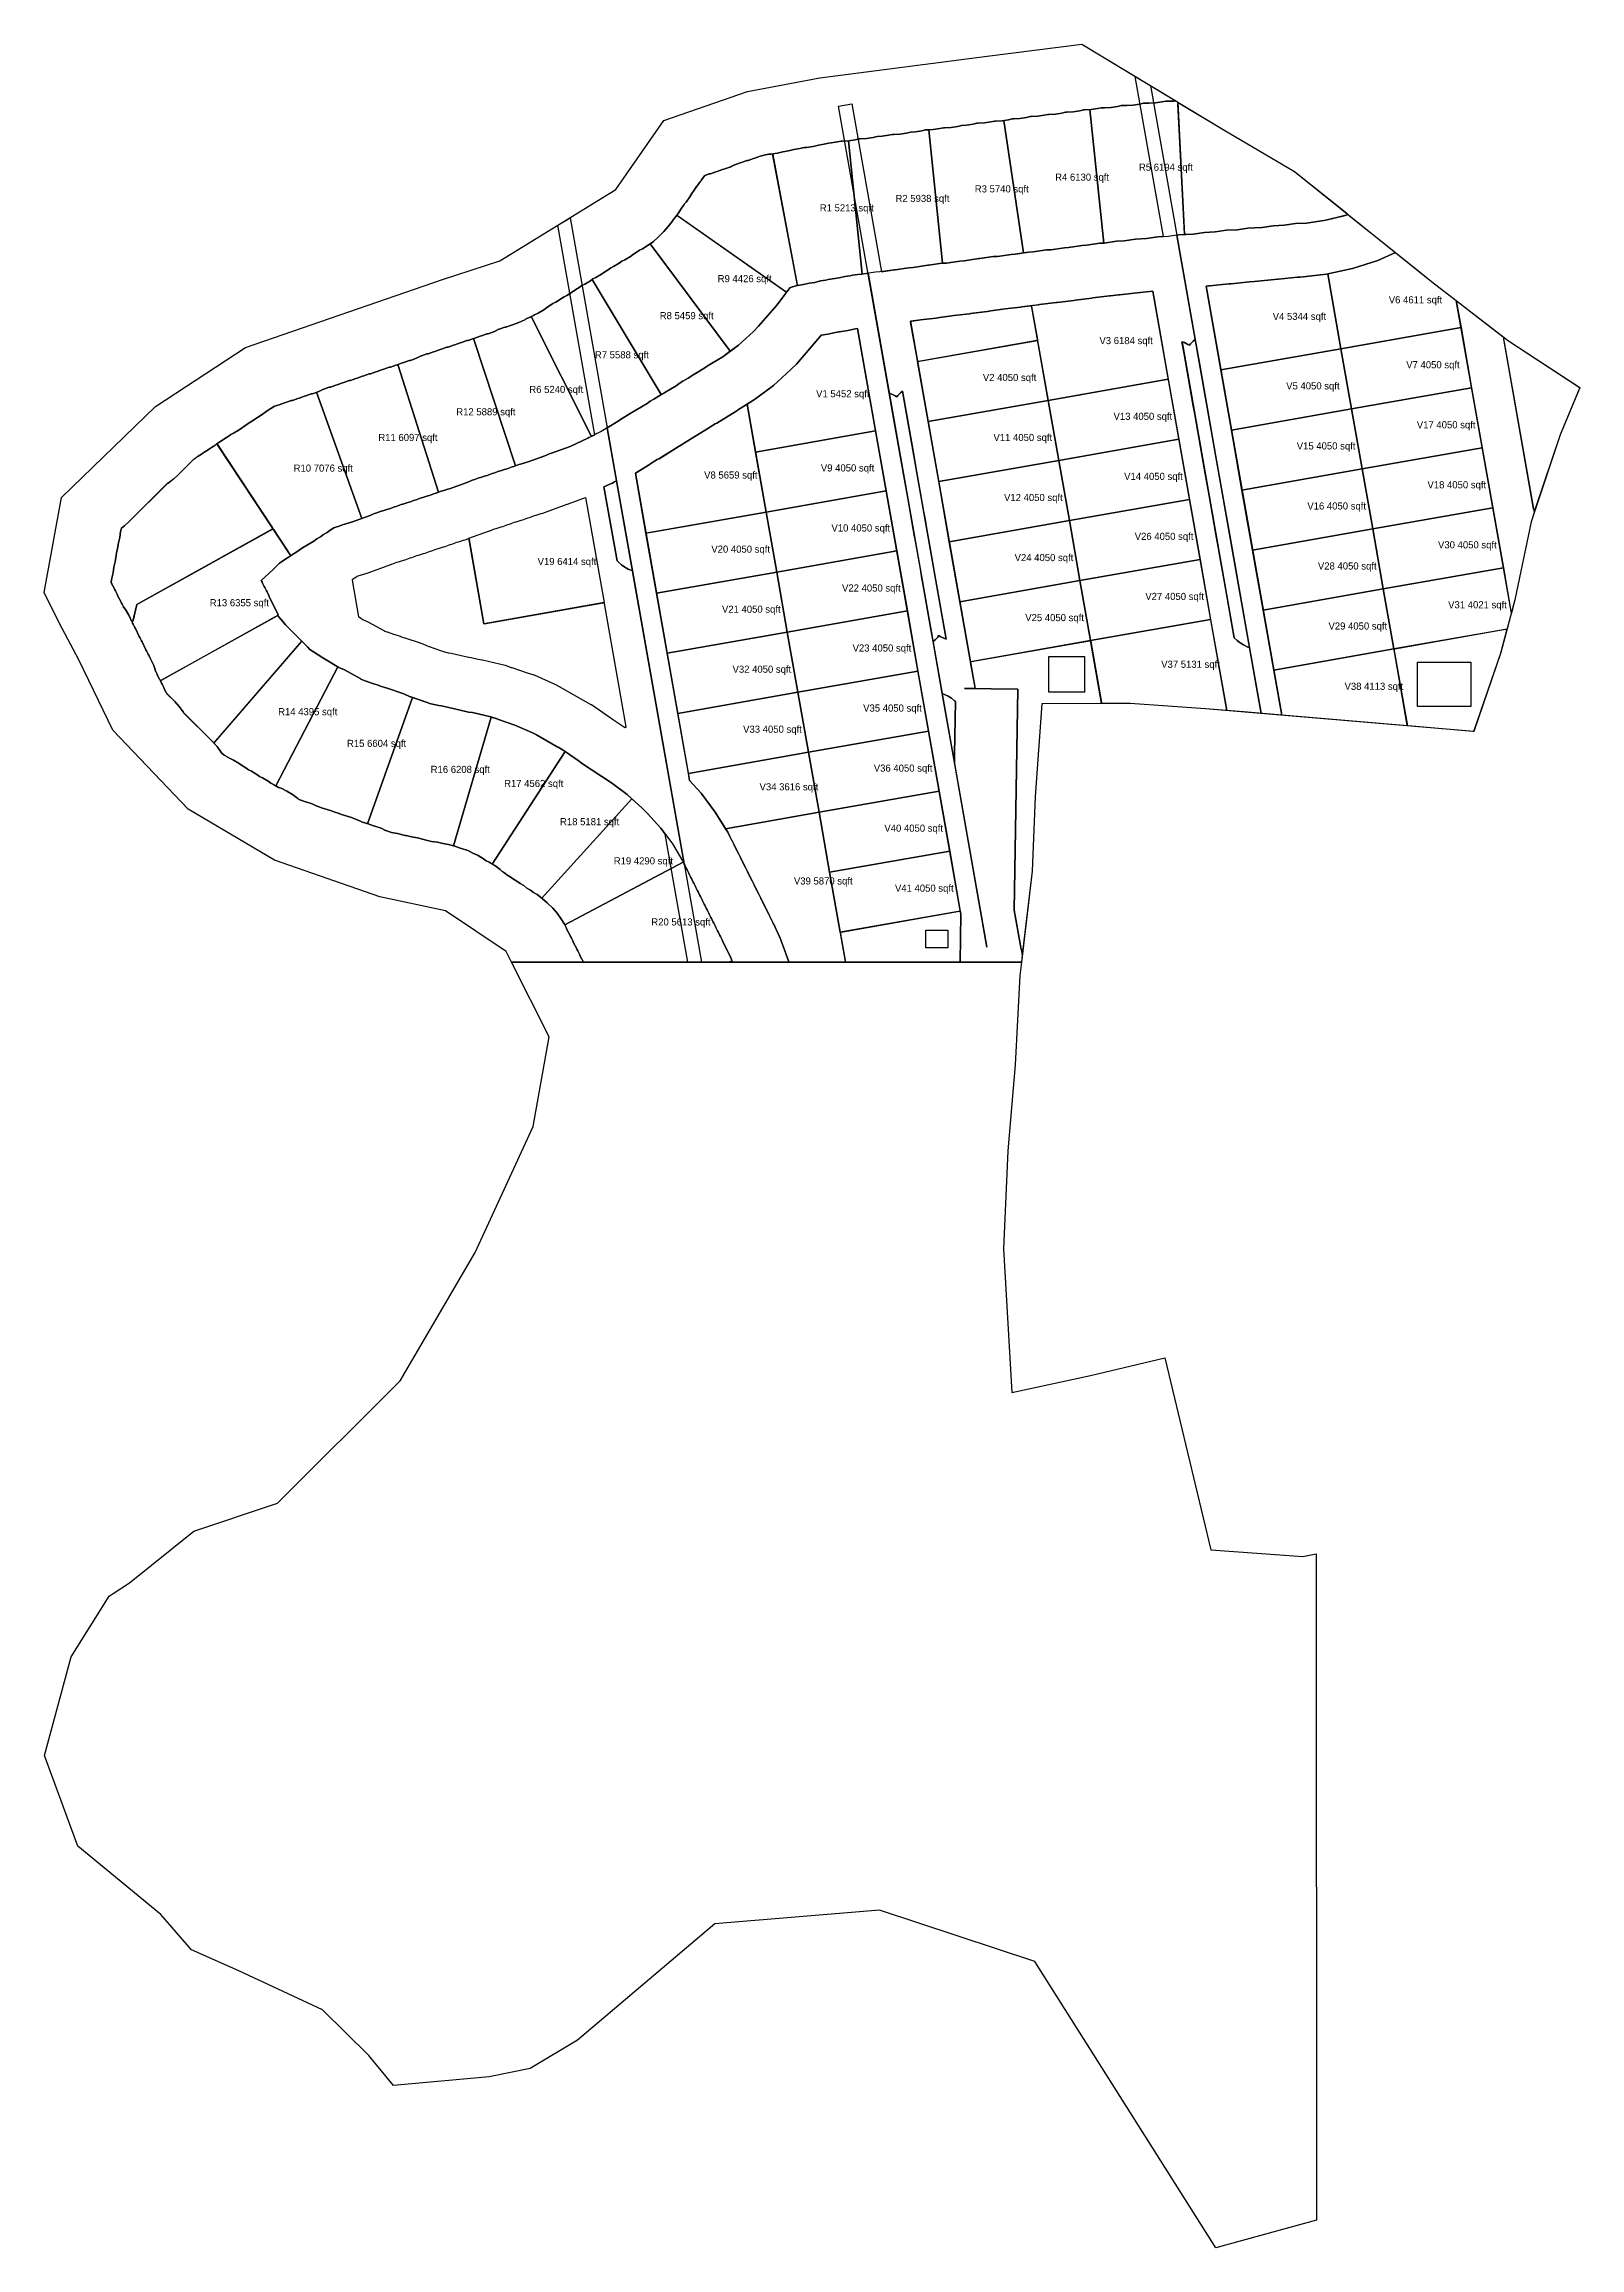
# Model space of a CAD drawing. Header units: metres. Extents: x 119 to 464, y -551 to -55.
import ezdxf

# ---------------------------------------------------------------- set-up
doc = ezdxf.new("R2010")
doc.units = ezdxf.units.M
for name, color, linetype in [('COLONY', 3, 'Continuous'), ('CORNERS', 52, 'Continuous'), ('MEDIANS', 94, 'Continuous'), ('PARKS', 82, 'Continuous'), ('PLOTS', 1, 'Continuous'), ('PROMENADE', 62, 'Continuous'), ('RESORT', 2, 'Continuous'), ('ROADS', 8, 'Continuous'), ('TEXT', 7, 'Continuous'), ('UTILITIES', 6, 'Continuous')]:
    doc.layers.add(name, color=color, linetype=linetype)

msp = doc.modelspace()

# ---------------------------------------------------------------- texts
at = {"layer": 'TEXT'}
for s, p in [('R4 6130 sqft', (346.4, -85.68)), ('R5 6194 sqft', (365.24, -83.44)), ('R2 5938 sqft', (310.48, -90.47)), ('R3 5740 sqft', (328.32, -88.32)), ('R1 5213 sqft', (293.45, -92.59)), ('R9 4426 sqft', (270.48, -108.51)), ('V6 4611 sqft', (421.45, -113.27)), ('R8 5459 sqft', (257.44, -116.84)), ('V4 5344 sqft', (395.34, -117.01)), ('V3 6184 sqft', (356.36, -122.45)), ('R7 5588 sqft', (242.85, -125.65)), ('V7 4050 sqft', (425.38, -127.88)), ('R6 5240 sqft', (228.1, -133.44)), ('V1 5452 sqft', (292.62, -134.41)), ('V2 4050 sqft', (330.14, -130.75)), ('V5 4050 sqft', (398.37, -132.64)), ('R12 5889 sqft', (211.67, -138.47)), ('V13 4050 sqft', (359.53, -139.49)), ('R11 6097 sqft', (194.14, -144.25)), ('V11 4050 sqft', (332.52, -144.25)), ('V17 4050 sqft', (427.76, -141.39)), ('V15 4050 sqft', (400.75, -146.15)), ('R10 7076 sqft', (175.08, -151.14)), ('V8 5659 sqft', (267.43, -152.7)), ('V9 4050 sqft', (293.69, -151.1)), ('V14 4050 sqft', (361.92, -153)), ('V18 4050 sqft', (430.15, -154.89)), ('V12 4050 sqft', (334.9, -157.76)), ('V16 4050 sqft', (403.13, -159.66)), ('V10 4050 sqft', (296.07, -164.61)), ('V20 4050 sqft', (269.05, -169.37)), ('V26 4050 sqft', (364.3, -166.5)), ('V30 4050 sqft', (432.53, -168.4)), ('V19 6414 sqft', (229.97, -172.16)), ('V24 4050 sqft', (337.28, -171.27)), ('V28 4050 sqft', (405.51, -173.16)), ('V22 4050 sqft', (298.45, -178.12)), ('V27 4050 sqft', (366.68, -180.01)), ('R13 6355 sqft', (156.21, -181.43)), ('V21 4050 sqft', (271.44, -182.88)), ('V25 4050 sqft', (339.67, -184.78)), ('V31 4021 sqft', (434.81, -181.89)), ('V29 4050 sqft', (407.89, -186.67)), ('V23 4050 sqft', (300.83, -191.62)), ('V32 4050 sqft', (273.82, -196.39)), ('V37 5131 sqft', (370.25, -195.28)), ('V38 4113 sqft', (411.5, -200.23)), ('R14 4395 sqft', (171.59, -205.94)), ('V33 4050 sqft', (276.2, -209.89)), ('V35 4050 sqft', (303.21, -205.13)), ('R15 6604 sqft', (187.08, -213.08)), ('R16 6208 sqft', (205.91, -218.93)), ('V36 4050 sqft', (305.6, -218.64)), ('R17 4562 sqft', (222.43, -222.09)), ('V34 3616 sqft', (279.9, -222.85)), ('R18 5181 sqft', (235.01, -230.69)), ('V40 4050 sqft', (307.98, -232.15)), ('R19 4290 sqft', (247.1, -239.51)), ('V39 5870 sqft', (287.63, -244.03)), ('V41 4050 sqft', (310.36, -245.65)), ('R20 5613 sqft', (255.55, -253.25))]:
    msp.add_text(s, height=1.6, dxfattribs=at).set_placement(p)

# ---------------------------------------------------------------- linework, layer by layer
at = {"layer": 'COLONY'}
msp.add_lwpolyline([(209.26, -249.96), (194.47, -246.82), (170.8, -238.57), (151.35, -227.07), (134.39, -209.29), (126.82, -193.61), (122.36, -185.17), (118.94, -178.32), (122.83, -156.97), (143.97, -136.46), (164.23, -123.19), (208.6, -107.93), (221.48, -103.71), (247.6, -87.66), (258.4, -72.16), (277.21, -65.62), (293.47, -62.5), (331.12, -57.65), (352.37, -54.94), (384.19, -74.16), (400.25, -83.6), (431.09, -108.36), (448.39, -121.73), (464.45, -132.24), (460.01, -142.83), (453.45, -162.43), (449.83, -179.95), (446.64, -191.8), (440.55, -209.62), (380.23, -204.48), (363.26, -203.28), (343.39, -203.37), (341.9, -224.25), (341.2, -241.03), (338.8, -261.53), (224.09, -261.53), (222.88, -259.14), (209.26, -249.96)], close=True, dxfattribs=at)
at = {"layer": 'CORNERS'}
for points in [[(313.87, -117.47), (313.87, -117.46), (313.88, -117.45), (313.88, -117.44), (313.88, -117.43), (313.88, -117.42), (313.89, -117.41), (313.89, -117.4), (313.89, -117.39), (313.9, -117.38), (313.9, -117.38), (313.91, -117.37), (313.92, -117.36), (313.92, -117.35), (313.93, -117.34), (313.94, -117.34), (313.94, -117.33), (313.95, -117.32), (313.96, -117.32), (313.97, -117.31), (313.98, -117.31), (313.99, -117.3), (313.99, -117.3), (314, -117.29), (314.01, -117.29), (314.02, -117.29), (314.03, -117.29), (314.05, -117.28), (314.05, -117.28), (315.62, -117.08), (315.62, -117.08), (315.62, -117.08), (315.62, -117.08), (316.12, -117.02), (316.12, -117.02), (319.62, -116.61), (319.63, -116.61), (319.63, -116.61), (319.64, -116.61), (320.4, -116.43), (320.4, -116.43), (320.42, -116.43), (320.42, -116.43), (323.12, -116.08), (323.12, -116.08), (323.12, -116.08), (323.12, -116.08), (323.62, -116.02), (323.62, -116.02), (327.12, -115.61), (327.13, -115.61), (327.13, -115.61), (327.14, -115.61), (327.37, -115.55), (327.37, -115.55), (327.39, -115.55), (327.39, -115.55), (331.12, -115.11), (331.13, -115.11), (331.13, -115.11), (331.14, -115.11), (331.9, -114.93), (331.9, -114.93), (331.92, -114.93), (331.92, -114.93), (334.62, -114.58), (334.62, -114.58), (334.62, -114.58), (334.62, -114.58), (335.12, -114.52), (335.12, -114.52), (338.62, -114.11), (338.63, -114.11), (338.63, -114.11), (338.64, -114.11), (338.87, -114.05), (338.87, -114.05), (338.89, -114.05), (338.89, -114.05), (340.89, -113.81), (340.89, -113.81), (340.9, -113.81), (340.91, -113.81), (340.92, -113.81), (340.93, -113.81), (340.94, -113.82), (340.95, -113.82), (340.96, -113.82), (340.97, -113.82), (340.98, -113.83), (340.99, -113.83), (341, -113.83), (341.01, -113.84), (341.02, -113.84), (341.03, -113.85), (341.04, -113.86), (341.04, -113.86), (341.05, -113.87), (341.06, -113.88), (341.06, -113.88), (341.07, -113.89), (341.08, -113.9), (341.08, -113.91), (341.09, -113.92), (341.09, -113.93), (341.1, -113.93), (341.1, -113.94), (341.1, -113.95), (341.11, -113.96), (341.11, -113.98), (341.11, -113.98), (342.42, -121.41), (342.42, -121.42), (342.42, -121.43), (342.42, -121.44), (342.42, -121.45), (342.42, -121.46), (342.42, -121.47), (342.42, -121.48), (342.42, -121.49), (342.42, -121.5), (342.41, -121.5), (342.41, -121.51), (342.41, -121.52), (342.4, -121.53), (342.4, -121.54), (342.39, -121.55), (342.39, -121.56), (342.38, -121.57), (342.38, -121.57), (342.37, -121.58), (342.36, -121.59), (342.36, -121.6), (342.35, -121.6), (342.34, -121.61), (342.33, -121.61), (342.33, -121.62), (342.32, -121.62), (342.31, -121.63), (342.3, -121.63), (342.29, -121.64), (342.28, -121.64), (342.27, -121.64), (342.26, -121.64), (342.26, -121.64), (315.64, -126.34), (315.63, -126.34), (315.62, -126.34), (315.61, -126.34), (315.6, -126.34), (315.59, -126.34), (315.58, -126.34), (315.57, -126.34), (315.56, -126.34), (315.55, -126.34), (315.54, -126.33), (315.53, -126.33), (315.52, -126.33), (315.52, -126.32), (315.51, -126.32), (315.5, -126.31), (315.49, -126.31), (315.48, -126.3), (315.47, -126.3), (315.47, -126.29), (315.46, -126.28), (315.45, -126.28), (315.45, -126.27), (315.44, -126.26), (315.43, -126.25), (315.43, -126.24), (315.42, -126.24), (315.42, -126.23), (315.42, -126.22), (315.41, -126.21), (315.41, -126.2), (315.41, -126.19), (315.4, -126.18), (315.4, -126.17), (313.88, -117.52), (313.88, -117.51), (313.87, -117.5), (313.87, -117.49), (313.87, -117.48), (313.87, -117.47)], [(454.4, -159.58), (454.39, -159.59), (454.39, -159.6), (454.38, -159.6), (454.38, -159.61), (454.37, -159.62), (454.36, -159.62), (454.35, -159.63), (454.35, -159.64), (454.34, -159.64), (454.33, -159.65), (454.32, -159.65), (454.31, -159.66), (454.3, -159.66), (454.29, -159.66), (454.29, -159.67), (454.28, -159.67), (454.27, -159.67), (454.26, -159.67), (454.25, -159.67), (454.24, -159.68), (454.23, -159.68), (454.22, -159.68), (454.21, -159.67), (454.2, -159.67), (454.19, -159.67), (454.18, -159.67), (454.17, -159.67), (454.16, -159.66), (454.15, -159.66), (454.14, -159.66), (454.13, -159.65), (454.13, -159.65), (454.12, -159.64), (454.11, -159.64), (454.1, -159.63), (454.09, -159.62), (454.09, -159.62), (454.08, -159.61), (454.07, -159.6), (454.07, -159.6), (454.06, -159.59), (454.06, -159.58), (454.05, -159.57), (454.05, -159.56), (454.04, -159.55), (454.04, -159.54), (454.04, -159.53), (454.03, -159.52), (454.03, -159.51), (454.03, -159.51), (447.3, -121.33), (447.3, -121.33), (447.3, -121.31), (447.3, -121.3), (447.3, -121.29), (447.3, -121.28), (447.3, -121.27), (447.3, -121.26), (447.3, -121.25), (447.3, -121.24), (447.31, -121.23), (447.31, -121.22), (447.31, -121.22), (447.32, -121.21), (447.32, -121.2), (447.33, -121.19), (447.33, -121.18), (447.34, -121.17), (447.35, -121.16), (447.35, -121.16), (447.36, -121.15), (447.37, -121.14), (447.37, -121.14), (447.38, -121.13), (447.39, -121.13), (447.4, -121.12), (447.41, -121.12), (447.42, -121.11), (447.43, -121.11), (447.44, -121.1), (447.45, -121.1), (447.46, -121.1), (447.46, -121.1), (447.47, -121.1), (447.48, -121.09), (447.49, -121.09), (447.5, -121.09), (447.51, -121.09), (447.52, -121.1), (447.53, -121.1), (447.54, -121.1), (447.55, -121.1), (447.56, -121.1), (447.57, -121.11), (447.58, -121.11), (447.59, -121.12), (447.6, -121.12), (447.61, -121.13), (447.62, -121.13), (447.62, -121.14), (448.39, -121.73), (448.39, -121.73), (448.39, -121.73), (448.39, -121.73), (464.31, -132.15), (464.31, -132.15), (464.32, -132.16), (464.33, -132.16), (464.34, -132.17), (464.34, -132.18), (464.35, -132.18), (464.36, -132.19), (464.36, -132.2), (464.37, -132.21), (464.37, -132.22), (464.38, -132.23), (464.38, -132.23), (464.39, -132.24), (464.39, -132.25), (464.39, -132.26), (464.4, -132.27), (464.4, -132.28), (464.4, -132.29), (464.4, -132.3), (464.4, -132.31), (464.4, -132.32), (464.4, -132.33), (464.4, -132.34), (464.4, -132.35), (464.4, -132.36), (464.39, -132.37), (464.39, -132.38), (464.39, -132.39), (464.38, -132.4), (460.01, -142.83), (460.01, -142.83), (460.01, -142.83), (460.01, -142.83), (454.42, -159.54), (454.42, -159.54), (454.41, -159.55), (454.41, -159.56), (454.4, -159.57), (454.4, -159.58)], [(214.33, -166.21), (214.34, -166.21), (214.35, -166.21), (214.36, -166.21), (214.37, -166.21), (214.38, -166.21), (214.39, -166.21), (214.4, -166.21), (214.41, -166.21), (214.42, -166.21), (214.43, -166.22), (214.44, -166.22), (214.45, -166.23), (214.46, -166.23), (214.46, -166.23), (214.47, -166.24), (214.48, -166.25), (214.49, -166.25), (214.49, -166.26), (214.5, -166.26), (214.51, -166.27), (214.51, -166.28), (214.52, -166.29), (214.53, -166.29), (214.53, -166.3), (214.54, -166.31), (214.54, -166.32), (214.54, -166.33), (214.55, -166.34), (214.55, -166.35), (214.55, -166.36), (214.56, -166.37), (214.56, -166.37), (217.9, -185.35), (217.9, -185.35), (217.9, -185.35), (217.91, -185.35), (217.91, -185.35), (244.71, -180.63), (244.72, -180.63), (244.73, -180.62), (244.74, -180.62), (244.75, -180.62), (244.76, -180.62), (244.77, -180.62), (244.78, -180.63), (244.79, -180.63), (244.8, -180.63), (244.81, -180.63), (244.82, -180.63), (244.83, -180.64), (244.84, -180.64), (244.85, -180.65), (244.85, -180.65), (244.86, -180.66), (244.87, -180.66), (244.88, -180.67), (244.89, -180.67), (244.89, -180.68), (244.9, -180.69), (244.91, -180.7), (244.91, -180.7), (244.92, -180.71), (244.92, -180.72), (244.93, -180.73), (244.93, -180.74), (244.94, -180.75), (244.94, -180.76), (244.94, -180.76), (244.95, -180.77), (244.95, -180.79), (244.95, -180.79), (249.84, -208.52), (249.84, -208.52), (249.84, -208.53), (249.84, -208.54), (249.84, -208.55), (249.84, -208.56), (249.84, -208.57), (249.84, -208.58), (249.84, -208.59), (249.84, -208.6), (249.83, -208.61), (249.83, -208.62), (249.83, -208.63), (249.82, -208.64), (249.82, -208.65), (249.81, -208.66), (249.81, -208.66), (249.8, -208.67), (249.8, -208.68), (249.79, -208.69), (249.78, -208.69), (249.78, -208.7), (249.77, -208.71), (249.76, -208.71), (249.76, -208.72), (249.75, -208.72), (249.74, -208.73), (249.73, -208.73), (249.72, -208.74), (249.71, -208.74), (249.7, -208.74), (249.69, -208.75), (249.68, -208.75), (249.67, -208.75), (249.67, -208.75), (249.66, -208.75), (249.65, -208.75), (249.64, -208.75), (249.63, -208.75), (249.62, -208.75), (249.61, -208.75), (249.6, -208.75), (249.59, -208.75), (249.58, -208.74), (249.57, -208.74), (249.56, -208.74), (249.55, -208.73), (249.54, -208.73), (249.53, -208.72), (249.53, -208.72), (247.05, -207.06), (247.04, -207.06), (247.04, -207.06), (247.03, -207.06), (246.31, -206.51), (246.31, -206.51), (246.31, -206.51), (246.31, -206.51), (242.06, -203.61), (242.06, -203.61), (242.06, -203.61), (242.05, -203.61), (239.63, -202.26), (239.63, -202.26), (239.63, -202.26), (239.63, -202.26), (235.07, -199.61), (235.07, -199.61), (235.07, -199.61), (235.07, -199.61), (234.07, -199.11), (234.07, -199.11), (234.07, -199.11), (234.07, -199.11), (229.23, -196.96), (229.22, -196.96), (229.22, -196.96), (229.21, -196.96), (227.72, -196.46), (227.72, -196.46), (224.21, -195.27), (224.2, -195.27), (224.2, -195.27), (224.19, -195.27), (224.17, -195.26), (224.16, -195.26), (224.14, -195.26), (224.13, -195.25), (222.71, -194.77), (222.7, -194.77), (222.7, -194.77), (222.69, -194.77), (217.55, -193.56), (217.54, -193.56), (217.54, -193.56), (217.53, -193.56), (216.63, -193.43), (216.63, -193.43), (216.61, -193.43), (216.61, -193.43), (215.05, -193.06), (215.04, -193.06), (215.04, -193.06), (215.03, -193.06), (214.46, -192.98), (214.46, -192.98), (214.44, -192.98), (214.44, -192.98), (210.55, -192.06), (210.54, -192.06), (210.54, -192.06), (210.53, -192.06), (209.96, -191.98), (209.96, -191.98), (209.94, -191.98), (209.94, -191.98), (209.37, -191.84), (209.37, -191.84), (209.35, -191.84), (209.35, -191.84), (208.22, -191.46), (208.22, -191.46), (205.62, -190.58), (205.62, -190.58), (205.6, -190.58), (205.6, -190.58), (204.23, -189.96), (204.22, -189.96), (204.22, -189.96), (204.21, -189.96), (202.72, -189.46), (202.72, -189.46), (199.21, -188.27), (199.2, -188.27), (199.2, -188.27), (199.19, -188.27), (199.17, -188.26), (199.16, -188.26), (199.14, -188.26), (199.13, -188.25), (197.71, -187.77), (197.7, -187.77), (197.7, -187.77), (197.69, -187.77), (197.67, -187.76), (197.66, -187.76), (197.64, -187.76), (197.63, -187.75), (196.21, -187.27), (196.2, -187.27), (196.2, -187.27), (196.19, -187.27), (196.17, -187.26), (196.16, -187.26), (196.14, -187.26), (196.14, -187.26), (195.63, -187.09), (195.62, -187.08), (195.6, -187.08), (195.59, -187.07), (195.59, -187.07), (195.57, -187.06), (195.57, -187.06), (195.57, -187.06), (195.57, -187.06), (191.86, -185.01), (191.86, -185.01), (191.86, -185.01), (191.86, -185.01), (190.71, -184.5), (190.71, -184.5), (190.71, -184.5), (190.71, -184.5), (190.68, -184.49), (190.68, -184.49), (190.67, -184.48), (190.66, -184.48), (190.64, -184.47), (190.64, -184.47), (190.22, -184.18), (190.22, -184.18), (190.22, -184.18), (190.22, -184.18), (189.88, -183.98), (189.88, -183.98), (189.87, -183.97), (189.86, -183.96), (189.85, -183.96), (189.84, -183.95), (189.84, -183.94), (189.83, -183.94), (189.83, -183.93), (189.82, -183.92), (189.81, -183.91), (189.81, -183.91), (189.8, -183.9), (189.8, -183.89), (189.8, -183.88), (189.79, -183.87), (189.79, -183.86), (189.79, -183.85), (189.78, -183.84), (189.78, -183.84), (188.32, -175.54), (188.32, -175.54), (188.32, -175.53), (188.32, -175.52), (188.32, -175.51), (188.32, -175.5), (188.32, -175.49), (188.32, -175.48), (188.32, -175.47), (188.32, -175.46), (188.33, -175.45), (188.33, -175.44), (188.33, -175.43), (188.34, -175.42), (188.34, -175.41), (188.35, -175.4), (188.35, -175.39), (188.36, -175.39), (188.37, -175.38), (188.37, -175.37), (188.38, -175.36), (188.39, -175.36), (188.4, -175.35), (188.4, -175.34), (188.8, -175.05), (188.8, -175.04), (188.82, -175.04), (188.82, -175.03), (189.37, -174.69), (189.37, -174.69), (189.39, -174.68), (189.4, -174.68), (189.41, -174.67), (189.41, -174.67), (189.79, -174.54), (189.8, -174.54), (189.81, -174.54), (189.81, -174.54), (190.14, -174.45), (190.14, -174.45), (190.14, -174.45), (190.14, -174.45), (191.29, -174.04), (191.29, -174.04), (191.31, -174.04), (191.31, -174.04), (191.63, -173.95), (191.64, -173.95), (191.64, -173.95), (191.65, -173.95), (196.91, -172.06), (196.92, -172.06), (196.92, -172.06), (196.93, -172.06), (197.13, -171.95), (197.13, -171.95), (197.15, -171.95), (197.15, -171.95), (197.19, -171.93), (197.19, -171.93), (197.19, -171.93), (197.2, -171.93), (198.29, -171.54), (198.29, -171.54), (198.31, -171.54), (198.31, -171.54), (198.64, -171.45), (198.64, -171.45), (198.64, -171.45), (198.64, -171.45), (199.79, -171.04), (199.79, -171.04), (199.81, -171.04), (199.81, -171.04), (200.14, -170.95), (200.14, -170.95), (200.14, -170.95), (200.14, -170.95), (201.29, -170.54), (201.29, -170.54), (201.31, -170.54), (201.31, -170.54), (201.64, -170.45), (201.64, -170.45), (201.64, -170.45), (201.64, -170.45), (202.79, -170.04), (202.79, -170.04), (202.81, -170.04), (202.81, -170.04), (203.14, -169.95), (203.14, -169.95), (203.14, -169.95), (203.14, -169.95), (204.29, -169.54), (204.29, -169.54), (204.31, -169.54), (204.31, -169.54), (204.64, -169.45), (204.64, -169.45), (204.64, -169.45), (204.64, -169.45), (205.79, -169.04), (205.79, -169.04), (205.81, -169.04), (205.81, -169.04), (206.14, -168.95), (206.14, -168.95), (206.14, -168.95), (206.14, -168.95), (207.29, -168.54), (207.29, -168.54), (207.31, -168.54), (207.31, -168.54), (207.64, -168.45), (207.64, -168.45), (207.64, -168.45), (207.64, -168.45), (208.79, -168.04), (208.79, -168.04), (208.81, -168.04), (208.81, -168.04), (209.14, -167.95), (209.14, -167.95), (209.14, -167.95), (209.14, -167.95), (210.29, -167.54), (210.29, -167.54), (210.31, -167.54), (210.31, -167.54), (210.64, -167.45), (210.64, -167.45), (210.64, -167.45), (210.64, -167.45), (211.79, -167.04), (211.79, -167.04), (211.81, -167.04), (211.81, -167.04), (212.14, -166.95), (212.14, -166.95), (212.14, -166.95), (212.14, -166.95), (213.29, -166.54), (213.29, -166.54), (213.31, -166.54), (213.31, -166.54), (213.63, -166.45), (213.64, -166.45), (213.64, -166.45), (213.65, -166.45), (214.29, -166.22), (214.29, -166.22), (214.31, -166.21), (214.32, -166.21), (214.32, -166.21), (214.33, -166.21)], [(171.68, -183.76), (171.68, -183.76), (172.66, -184.83), (172.66, -184.83), (172.67, -184.85), (172.68, -184.85), (173.24, -185.61), (173.24, -185.61), (173.24, -185.61), (173.24, -185.61), (173.24, -185.61), (173.24, -185.61), (176.79, -189.16), (176.79, -189.16), (176.8, -189.17), (176.81, -189.18), (176.81, -189.19), (176.82, -189.2), (176.82, -189.21), (176.83, -189.21), (176.83, -189.22), (176.84, -189.23), (176.84, -189.24), (176.84, -189.25), (176.85, -189.26), (176.85, -189.27), (176.85, -189.28), (176.85, -189.29), (176.85, -189.3), (176.85, -189.31), (176.85, -189.32), (176.85, -189.33), (176.85, -189.34), (176.84, -189.35), (176.84, -189.36), (176.84, -189.37), (176.84, -189.38), (176.83, -189.39), (176.83, -189.4), (176.82, -189.41), (176.82, -189.41), (176.81, -189.42), (176.8, -189.43), (176.8, -189.44), (157.3, -212.04), (157.3, -212.04), (157.29, -212.05), (157.28, -212.06), (157.27, -212.06), (157.27, -212.07), (157.26, -212.08), (157.25, -212.08), (157.24, -212.09), (157.23, -212.09), (157.22, -212.1), (157.21, -212.1), (157.21, -212.1), (157.2, -212.1), (157.19, -212.11), (157.18, -212.11), (157.17, -212.11), (157.16, -212.11), (157.15, -212.11), (157.14, -212.11), (157.13, -212.11), (157.12, -212.11), (157.11, -212.11), (157.1, -212.1), (157.09, -212.1), (157.08, -212.1), (157.07, -212.09), (157.06, -212.09), (157.05, -212.08), (157.04, -212.08), (157.03, -212.07), (157.03, -212.07), (157.02, -212.06), (157.01, -212.06), (157, -212.05), (157, -212.04), (156.86, -211.89), (156.86, -211.89), (156.86, -211.89), (156.86, -211.89), (150.36, -205.39), (150.36, -205.39), (150.35, -205.37), (150.34, -205.36), (150.33, -205.35), (150.33, -205.35), (150.22, -205.17), (150.22, -205.17), (150.22, -205.17), (150.22, -205.17), (149.35, -203.99), (149.35, -203.98), (149.35, -203.98), (149.35, -203.98), (148.36, -202.89), (148.36, -202.89), (148.36, -202.89), (148.36, -202.89), (146.58, -201.11), (146.57, -201.1), (146.57, -201.1), (146.56, -201.09), (146.56, -201.08), (146.55, -201.07), (146.55, -201.07), (146.54, -201.06), (146.54, -201.05), (146.53, -201.05), (146.48, -200.94), (146.48, -200.93), (146.48, -200.93), (146.48, -200.92), (146.37, -200.74), (146.36, -200.74), (146.36, -200.72), (146.35, -200.72), (145.98, -199.94), (145.98, -199.93), (145.98, -199.93), (145.98, -199.92), (145.87, -199.74), (145.86, -199.74), (145.86, -199.72), (145.85, -199.72), (145.48, -198.94), (145.48, -198.93), (145.48, -198.93), (145.48, -198.92), (145.37, -198.74), (145.36, -198.74), (145.36, -198.72), (145.35, -198.72), (145.18, -198.34), (145.17, -198.34), (145.17, -198.33), (145.17, -198.32), (145.16, -198.31), (145.16, -198.3), (145.16, -198.29), (145.16, -198.28), (145.16, -198.27), (145.16, -198.26), (145.16, -198.25), (145.16, -198.24), (145.16, -198.23), (145.16, -198.22), (145.16, -198.21), (145.16, -198.2), (145.17, -198.19), (145.17, -198.18), (145.18, -198.17), (145.18, -198.16), (145.18, -198.15), (145.19, -198.15), (145.2, -198.14), (145.2, -198.13), (145.21, -198.12), (145.22, -198.11), (145.22, -198.11), (145.23, -198.1), (145.24, -198.1), (145.25, -198.09), (145.26, -198.08), (145.26, -198.08), (171.36, -183.56), (171.37, -183.56), (171.38, -183.56), (171.39, -183.55), (171.39, -183.55), (171.4, -183.55), (171.41, -183.54), (171.42, -183.54), (171.43, -183.54), (171.44, -183.54), (171.45, -183.54), (171.46, -183.54), (171.47, -183.54), (171.48, -183.54), (171.49, -183.54), (171.5, -183.54), (171.51, -183.54), (171.52, -183.55), (171.53, -183.55), (171.54, -183.55), (171.55, -183.56), (171.55, -183.56), (171.56, -183.57), (171.57, -183.57), (171.58, -183.58), (171.59, -183.58), (171.59, -183.59), (171.6, -183.59), (171.61, -183.6), (171.61, -183.61), (171.62, -183.62), (171.63, -183.62), (171.63, -183.63), (171.64, -183.64), (171.64, -183.65), (171.64, -183.66), (171.65, -183.67), (171.65, -183.67), (171.68, -183.75), (171.68, -183.76), (171.68, -183.76), (171.68, -183.76), (171.68, -183.76), (171.68, -183.76)], [(425.75, -208.35), (425.74, -208.35), (425.73, -208.35), (425.73, -208.34), (425.72, -208.34), (425.71, -208.33), (425.7, -208.33), (425.69, -208.32), (425.68, -208.31), (425.68, -208.31), (425.67, -208.3), (425.66, -208.29), (425.66, -208.29), (425.65, -208.28), (425.65, -208.27), (425.64, -208.26), (425.64, -208.25), (425.63, -208.24), (425.63, -208.23), (425.62, -208.22), (425.62, -208.21), (425.62, -208.2), (425.62, -208.2), (422.63, -191.24), (422.63, -191.24), (422.63, -191.23), (422.63, -191.22), (422.63, -191.21), (422.63, -191.2), (422.63, -191.19), (422.63, -191.18), (422.63, -191.17), (422.63, -191.16), (422.63, -191.15), (422.64, -191.14), (422.64, -191.13), (422.64, -191.12), (422.65, -191.11), (422.65, -191.1), (422.66, -191.1), (422.66, -191.09), (422.67, -191.08), (422.68, -191.07), (422.68, -191.07), (422.69, -191.06), (422.7, -191.05), (422.71, -191.05), (422.71, -191.04), (422.72, -191.04), (422.73, -191.03), (422.74, -191.03), (422.75, -191.02), (422.76, -191.02), (422.77, -191.02), (422.78, -191.01), (422.79, -191.01), (422.79, -191.01), (447.74, -186.61), (447.74, -186.61), (447.76, -186.61), (447.77, -186.61), (447.78, -186.61), (447.79, -186.61), (447.8, -186.61), (447.81, -186.61), (447.82, -186.61), (447.83, -186.61), (447.84, -186.62), (447.85, -186.62), (447.86, -186.62), (447.86, -186.63), (447.87, -186.63), (447.88, -186.64), (447.89, -186.64), (447.9, -186.65), (447.91, -186.65), (447.91, -186.66), (447.92, -186.67), (447.93, -186.68), (447.93, -186.68), (447.94, -186.69), (447.95, -186.7), (447.95, -186.71), (447.96, -186.72), (447.96, -186.73), (447.96, -186.74), (447.97, -186.75), (447.97, -186.75), (447.97, -186.76), (447.97, -186.77), (447.98, -186.78), (447.98, -186.79), (447.98, -186.8), (447.98, -186.81), (447.98, -186.82), (447.97, -186.83), (447.97, -186.84), (447.97, -186.86), (447.97, -186.86), (446.64, -191.79), (446.64, -191.8), (446.64, -191.8), (446.64, -191.81), (440.6, -209.47), (440.6, -209.47), (440.6, -209.49), (440.59, -209.49), (440.59, -209.5), (440.58, -209.51), (440.58, -209.52), (440.57, -209.53), (440.57, -209.53), (440.56, -209.54), (440.55, -209.55), (440.55, -209.55), (440.54, -209.56), (440.53, -209.57), (440.52, -209.57), (440.52, -209.58), (440.51, -209.58), (440.5, -209.59), (440.49, -209.59), (440.48, -209.59), (440.47, -209.6), (440.46, -209.6), (440.46, -209.6), (440.45, -209.6), (440.44, -209.61), (440.43, -209.61), (440.42, -209.61), (440.41, -209.61), (440.4, -209.61), (440.39, -209.61), (425.8, -208.36), (425.8, -208.36), (425.78, -208.36), (425.77, -208.36), (425.76, -208.36), (425.75, -208.35)], [(327.38, -194.06), (327.38, -194.05), (327.38, -194.04), (327.38, -194.04), (327.39, -194.03), (327.39, -194.02), (327.39, -194.01), (327.4, -194), (327.4, -193.99), (327.4, -193.98), (327.41, -193.97), (327.41, -193.96), (327.42, -193.95), (327.43, -193.95), (327.43, -193.94), (327.44, -193.93), (327.45, -193.93), (327.45, -193.92), (327.46, -193.91), (327.47, -193.91), (327.48, -193.9), (327.49, -193.9), (327.49, -193.89), (327.5, -193.89), (327.51, -193.89), (327.52, -193.88), (327.53, -193.88), (327.54, -193.88), (327.55, -193.88), (354.16, -189.18), (354.17, -189.18), (354.18, -189.18), (354.19, -189.18), (354.2, -189.18), (354.21, -189.18), (354.22, -189.18), (354.23, -189.18), (354.24, -189.18), (354.25, -189.19), (354.26, -189.19), (354.27, -189.19), (354.28, -189.19), (354.29, -189.2), (354.29, -189.2), (354.3, -189.21), (354.31, -189.21), (354.32, -189.22), (354.33, -189.22), (354.34, -189.23), (354.34, -189.24), (354.35, -189.24), (354.36, -189.25), (354.36, -189.26), (354.37, -189.27), (354.37, -189.28), (354.38, -189.28), (354.38, -189.29), (354.39, -189.3), (354.39, -189.31), (354.39, -189.32), (354.39, -189.33), (354.4, -189.34), (354.4, -189.35), (356.82, -203.07), (356.82, -203.08), (356.82, -203.09), (356.82, -203.1), (356.82, -203.11), (356.82, -203.12), (356.82, -203.13), (356.82, -203.14), (356.82, -203.15), (356.82, -203.16), (356.81, -203.17), (356.81, -203.18), (356.81, -203.18), (356.8, -203.19), (356.8, -203.2), (356.8, -203.21), (356.79, -203.22), (356.78, -203.23), (356.78, -203.23), (356.77, -203.24), (356.77, -203.25), (356.76, -203.26), (356.75, -203.26), (356.74, -203.27), (356.74, -203.27), (356.73, -203.28), (356.72, -203.28), (356.71, -203.29), (356.7, -203.29), (356.69, -203.3), (356.68, -203.3), (356.68, -203.3), (356.67, -203.3), (356.66, -203.31), (356.65, -203.31), (356.64, -203.31), (356.63, -203.31), (356.62, -203.31), (343.4, -203.37), (343.39, -203.37), (343.39, -203.37), (343.39, -203.37), (343.39, -203.37), (343.39, -203.37), (343.39, -203.38), (341.9, -224.25), (341.9, -224.25), (341.9, -224.25), (341.9, -224.25), (341.2, -241.02), (341.2, -241.02), (341.2, -241.04), (341.2, -241.04), (339.15, -258.56), (339.15, -258.56), (339.15, -258.58), (339.14, -258.58), (339.14, -258.59), (339.14, -258.6), (339.13, -258.61), (339.13, -258.62), (339.13, -258.63), (339.12, -258.64), (339.12, -258.65), (339.11, -258.66), (339.1, -258.66), (339.1, -258.67), (339.09, -258.68), (339.08, -258.68), (339.08, -258.69), (339.07, -258.7), (339.06, -258.7), (339.05, -258.71), (339.04, -258.71), (339.04, -258.72), (339.03, -258.72), (339.02, -258.73), (339.01, -258.73), (339, -258.73), (338.99, -258.73), (338.98, -258.73), (338.97, -258.74), (338.96, -258.74), (338.95, -258.74), (338.94, -258.74), (338.93, -258.74), (338.92, -258.74), (338.91, -258.73), (338.9, -258.73), (338.89, -258.73), (338.88, -258.73), (338.87, -258.72), (338.86, -258.72), (338.86, -258.71), (338.85, -258.71), (338.84, -258.7), (338.83, -258.7), (338.82, -258.69), (338.82, -258.69), (338.81, -258.68), (338.8, -258.67), (338.79, -258.66), (338.79, -258.66), (338.78, -258.65), (338.78, -258.64), (338.77, -258.63), (338.77, -258.62), (338.76, -258.61), (338.76, -258.61), (338.76, -258.6), (338.76, -258.59), (338.75, -258.57), (338.75, -258.57), (337.2, -249.8), (337.2, -249.8), (337.2, -249.78), (337.2, -249.78), (337.2, -249.76), (337.2, -249.76), (338, -200.11), (338, -200.1), (338, -200.1), (338, -200.1), (338, -200.1), (338, -200.1), (337.99, -200.1), (332.01, -200), (332.01, -200), (331.99, -200), (331.99, -200), (331.99, -200), (331.99, -200), (328.58, -199.94), (328.57, -199.94), (328.56, -199.94), (328.55, -199.94), (328.54, -199.94), (328.53, -199.94), (328.52, -199.93), (328.51, -199.93), (328.5, -199.93), (328.5, -199.92), (328.49, -199.92), (328.48, -199.91), (328.47, -199.91), (328.46, -199.9), (328.45, -199.9), (328.45, -199.89), (328.44, -199.88), (328.43, -199.88), (328.43, -199.87), (328.42, -199.86), (328.41, -199.85), (328.41, -199.85), (328.4, -199.84), (328.4, -199.83), (328.4, -199.82), (328.39, -199.81), (328.39, -199.8), (328.39, -199.79), (328.38, -199.78), (328.38, -199.78), (327.38, -194.11), (327.38, -194.11), (327.38, -194.09), (327.38, -194.08), (327.38, -194.07), (327.38, -194.06)], [(299.36, -261.53), (299.35, -261.52), (299.34, -261.52), (299.34, -261.52), (299.33, -261.52), (299.32, -261.51), (299.31, -261.51), (299.3, -261.5), (299.29, -261.5), (299.28, -261.49), (299.27, -261.49), (299.27, -261.48), (299.26, -261.47), (299.25, -261.47), (299.25, -261.46), (299.24, -261.45), (299.23, -261.44), (299.23, -261.43), (299.22, -261.43), (299.22, -261.42), (299.21, -261.41), (299.21, -261.4), (299.21, -261.39), (299.21, -261.38), (299.2, -261.37), (299.2, -261.36), (298.08, -254.99), (298.08, -254.98), (298.08, -254.97), (298.07, -254.96), (298.07, -254.95), (298.07, -254.94), (298.08, -254.93), (298.08, -254.92), (298.08, -254.91), (298.08, -254.9), (298.08, -254.89), (298.09, -254.88), (298.09, -254.88), (298.09, -254.87), (298.1, -254.86), (298.1, -254.85), (298.11, -254.84), (298.11, -254.83), (298.12, -254.82), (298.13, -254.82), (298.13, -254.81), (298.14, -254.8), (298.15, -254.8), (298.15, -254.79), (298.16, -254.79), (298.17, -254.78), (298.18, -254.78), (298.19, -254.77), (298.2, -254.77), (298.21, -254.76), (298.22, -254.76), (298.22, -254.76), (298.24, -254.75), (298.24, -254.75), (324.86, -250.06), (324.86, -250.06), (324.88, -250.06), (324.89, -250.06), (324.9, -250.06), (324.91, -250.06), (324.92, -250.06), (324.93, -250.06), (324.94, -250.06), (324.95, -250.06), (324.95, -250.07), (324.96, -250.07), (324.97, -250.07), (324.98, -250.08), (324.99, -250.08), (325, -250.09), (325.01, -250.09), (325.02, -250.1), (325.02, -250.1), (325.03, -250.11), (325.04, -250.12), (325.04, -250.12), (325.05, -250.13), (325.06, -250.14), (325.06, -250.15), (325.07, -250.15), (325.07, -250.16), (325.08, -250.17), (325.08, -250.18), (325.08, -250.19), (325.09, -250.2), (325.09, -250.21), (325.09, -250.22), (325.09, -250.22), (325.18, -250.69), (325.18, -250.69), (325.18, -250.71), (325.18, -250.71), (325.18, -250.73), (325.18, -250.73), (325.01, -261.33), (325.01, -261.34), (325.01, -261.35), (325.01, -261.36), (325.01, -261.37), (325.01, -261.38), (325, -261.39), (325, -261.4), (325, -261.4), (324.99, -261.41), (324.99, -261.42), (324.99, -261.43), (324.98, -261.44), (324.98, -261.45), (324.97, -261.45), (324.96, -261.46), (324.96, -261.47), (324.95, -261.48), (324.94, -261.48), (324.94, -261.49), (324.93, -261.49), (324.92, -261.5), (324.91, -261.5), (324.9, -261.51), (324.89, -261.51), (324.88, -261.52), (324.88, -261.52), (324.87, -261.52), (324.86, -261.53), (324.85, -261.53), (324.84, -261.53), (324.83, -261.53), (324.82, -261.53), (324.81, -261.53), (299.4, -261.53), (299.4, -261.53), (299.38, -261.53), (299.37, -261.53), (299.36, -261.53)]]:
    msp.add_lwpolyline(points, close=True, dxfattribs=at)
at = {"layer": 'MEDIANS'}
for points in [[(387.34, -189.13), (386.7, -188.52), (386.67, -188.5), (384.78, -177.76), (383, -167.67), (382.56, -165.2), (381.03, -156.48), (380.02, -150.74), (380.02, -150.74), (377.89, -138.66), (377.8, -138.18), (377.47, -136.31), (375.42, -124.67), (375.42, -124.67), (374.93, -121.91), (375.47, -122.12), (376.26, -122.51), (376.6, -122.72), (376.84, -122.41), (377.45, -121.77), (377.89, -121.39), (378.91, -127.17), (382.48, -147.45), (382.48, -147.45), (384.87, -160.96), (384.87, -160.96), (385.44, -164.2), (390.12, -190.75), (389.57, -190.54), (388.78, -190.14), (388.03, -189.67), (387.34, -189.13)], [(318.94, -189.37), (318.45, -186.61), (316.56, -175.86), (316.44, -175.19), (316.07, -173.1), (314.82, -166.03), (314.78, -165.8), (314.17, -162.35), (313.85, -160.54), (313.69, -159.59), (311.47, -147.03), (310.13, -139.45), (309.09, -133.52), (309.63, -133.73), (310.42, -134.12), (310.75, -134.33), (310.99, -134.02), (311.6, -133.38), (312.04, -133), (314.42, -146.51), (314.91, -149.27), (316.8, -160.02), (317.12, -161.83), (317.55, -164.24), (318.2, -167.95), (319.5, -175.34), (321.88, -188.85), (321.34, -188.64), (320.55, -188.25), (320.22, -188.04), (319.98, -188.35), (319.37, -188.99), (318.94, -189.37)], [(247.18, -153.45), (247.23, -153.43), (247.25, -153.42), (247.71, -153.19), (251.28, -173.45), (251.14, -173.4), (250.33, -173.05), (249.56, -172.62), (248.84, -172.11), (248.17, -171.53), (247.83, -171.18), (244.9, -154.59), (246.77, -153.71), (246.78, -153.7), (247.08, -153.52), (247.1, -153.5), (247.14, -153.47), (247.18, -153.45)], [(323.07, -202.13), (323.77, -202.67), (323.95, -202.84), (323.76, -214.71), (323.73, -216.55), (321, -201.06), (321.54, -201.26), (322.33, -201.66), (323.07, -202.13)]]:
    msp.add_lwpolyline(points, close=True, dxfattribs=at)
at = {"layer": 'PARKS'}
for points in [[(412.01, -93.05), (412.02, -93.05), (412.02, -93.06), (412.03, -93.07), (412.03, -93.08), (412.04, -93.09), (412.04, -93.09), (412.05, -93.1), (412.05, -93.11), (412.05, -93.12), (412.06, -93.13), (412.06, -93.14), (412.06, -93.15), (412.06, -93.16), (412.06, -93.17), (412.06, -93.18), (412.06, -93.19), (412.06, -93.2), (412.06, -93.21), (412.06, -93.22), (412.06, -93.23), (412.05, -93.24), (412.05, -93.24), (412.05, -93.25), (412.04, -93.26), (412.04, -93.27), (412.03, -93.28), (412.03, -93.29), (412.02, -93.3), (412.02, -93.3), (412.01, -93.31), (412, -93.32), (412, -93.32), (411.99, -93.33), (411.98, -93.34), (411.98, -93.34), (411.97, -93.35), (411.96, -93.35), (411.95, -93.36), (411.94, -93.36), (411.93, -93.37), (411.93, -93.37), (411.62, -93.48), (411.62, -93.48), (411.6, -93.48), (411.6, -93.48), (407.32, -94.56), (407.32, -94.56), (407.3, -94.56), (407.3, -94.56), (402.94, -95.21), (402.94, -95.21), (402.92, -95.21), (402.92, -95.21), (400.49, -95.33), (400.48, -95.33), (400.48, -95.33), (400.47, -95.33), (397.94, -95.71), (397.94, -95.71), (397.92, -95.71), (397.92, -95.71), (395.49, -95.83), (395.48, -95.83), (395.48, -95.83), (395.47, -95.83), (392.94, -96.21), (392.94, -96.21), (392.92, -96.21), (392.92, -96.21), (389.74, -96.37), (389.73, -96.37), (389.73, -96.37), (389.72, -96.37), (387.44, -96.71), (387.44, -96.71), (387.42, -96.71), (387.42, -96.71), (384.99, -96.83), (384.98, -96.83), (384.98, -96.83), (384.97, -96.83), (382.44, -97.21), (382.44, -97.21), (382.42, -97.21), (382.42, -97.21), (379.99, -97.33), (379.98, -97.33), (379.98, -97.33), (379.97, -97.33), (377.44, -97.71), (377.44, -97.71), (377.42, -97.71), (377.42, -97.71), (375.7, -97.8), (375.69, -97.8), (375.68, -97.8), (375.67, -97.8), (375.66, -97.8), (375.65, -97.79), (375.64, -97.79), (375.63, -97.79), (375.62, -97.79), (375.62, -97.78), (375.61, -97.78), (375.6, -97.78), (375.59, -97.77), (375.58, -97.77), (375.57, -97.76), (375.56, -97.75), (375.56, -97.75), (375.55, -97.74), (375.54, -97.73), (375.54, -97.73), (375.53, -97.72), (375.52, -97.71), (375.52, -97.7), (375.51, -97.7), (375.51, -97.69), (375.5, -97.68), (375.5, -97.67), (375.5, -97.66), (375.49, -97.65), (375.49, -97.64), (375.49, -97.63), (375.49, -97.62), (375.49, -97.61), (375.49, -97.6), (374.03, -68.39), (374.03, -68.38), (374.03, -68.37), (374.03, -68.36), (374.03, -68.35), (374.03, -68.34), (374.03, -68.33), (374.03, -68.32), (374.04, -68.31), (374.04, -68.3), (374.04, -68.29), (374.05, -68.29), (374.05, -68.28), (374.06, -68.27), (374.06, -68.26), (374.07, -68.25), (374.07, -68.24), (374.08, -68.24), (374.09, -68.23), (374.1, -68.22), (374.1, -68.22), (374.11, -68.21), (374.12, -68.21), (374.13, -68.2), (374.14, -68.2), (374.15, -68.19), (374.15, -68.19), (374.16, -68.19), (374.17, -68.18), (374.18, -68.18), (374.19, -68.18), (374.2, -68.18), (374.21, -68.18), (374.22, -68.18), (374.23, -68.18), (374.24, -68.18), (374.25, -68.18), (374.26, -68.18), (374.27, -68.18), (374.28, -68.18), (374.29, -68.19), (374.3, -68.19), (374.31, -68.19), (374.32, -68.2), (374.33, -68.2), (374.33, -68.21), (384.19, -74.16), (384.19, -74.16), (400.23, -83.59), (400.24, -83.59), (400.26, -83.61), (400.26, -83.61), (411.98, -93.02), (411.99, -93.02), (412, -93.03), (412, -93.04), (412.01, -93.05)], [(286.09, -110.62), (286.09, -110.62), (286.08, -110.63), (286.08, -110.64), (286.07, -110.64), (286.06, -110.65), (286.05, -110.66), (286.05, -110.66), (286.04, -110.67), (286.03, -110.67), (286.02, -110.68), (286.01, -110.68), (286, -110.69), (286, -110.69), (285.99, -110.69), (285.98, -110.7), (285.97, -110.7), (285.96, -110.7), (285.95, -110.7), (285.94, -110.7), (285.93, -110.7), (285.92, -110.7), (285.91, -110.7), (285.9, -110.7), (285.89, -110.7), (285.88, -110.7), (285.87, -110.69), (285.86, -110.69), (285.85, -110.69), (285.84, -110.68), (285.83, -110.68), (285.83, -110.67), (285.82, -110.67), (285.81, -110.66), (261.45, -93.55), (261.45, -93.55), (261.44, -93.54), (261.43, -93.53), (261.42, -93.52), (261.41, -93.52), (261.41, -93.51), (261.4, -93.5), (261.4, -93.49), (261.39, -93.49), (261.39, -93.48), (261.38, -93.47), (261.38, -93.46), (261.37, -93.45), (261.37, -93.44), (261.37, -93.43), (261.37, -93.42), (261.37, -93.41), (261.36, -93.4), (261.36, -93.39), (261.36, -93.38), (261.36, -93.37), (261.36, -93.36), (261.37, -93.35), (261.37, -93.34), (261.37, -93.33), (261.37, -93.32), (261.38, -93.31), (261.38, -93.3), (261.38, -93.3), (261.39, -93.29), (261.39, -93.28), (261.4, -93.27), (261.4, -93.26), (261.72, -92.83), (261.72, -92.83), (261.72, -92.83), (261.72, -92.83), (262.17, -92.08), (262.18, -92.08), (262.18, -92.06), (262.19, -92.06), (262.72, -91.33), (262.72, -91.33), (262.72, -91.33), (262.72, -91.33), (262.92, -91), (262.92, -91), (262.93, -90.98), (262.93, -90.98), (262.94, -90.97), (262.95, -90.96), (263.35, -90.53), (263.35, -90.52), (263.35, -90.52), (263.35, -90.51), (264.22, -89.33), (264.22, -89.33), (264.22, -89.33), (264.22, -89.33), (264.67, -88.58), (264.68, -88.58), (264.68, -88.56), (264.69, -88.56), (265.22, -87.83), (265.22, -87.83), (265.22, -87.83), (265.22, -87.83), (265.67, -87.08), (265.68, -87.08), (265.68, -87.06), (265.69, -87.06), (266.22, -86.33), (266.22, -86.33), (266.22, -86.33), (266.22, -86.33), (266.42, -86), (266.42, -86), (266.43, -85.98), (266.43, -85.98), (266.44, -85.97), (266.45, -85.96), (266.85, -85.53), (266.85, -85.52), (266.85, -85.52), (266.85, -85.51), (267.54, -84.57), (267.55, -84.57), (267.55, -84.56), (267.56, -84.55), (267.57, -84.54), (267.57, -84.54), (267.58, -84.53), (267.59, -84.52), (267.6, -84.52), (267.61, -84.51), (267.62, -84.51), (267.62, -84.51), (267.64, -84.5), (267.64, -84.5), (268.55, -84.17), (268.55, -84.17), (268.57, -84.17), (268.57, -84.17), (268.84, -84.1), (268.85, -84.1), (268.85, -84.1), (268.86, -84.1), (270.05, -83.67), (270.05, -83.67), (270.07, -83.67), (270.07, -83.67), (270.34, -83.6), (270.35, -83.6), (270.35, -83.6), (270.36, -83.6), (271.55, -83.17), (271.55, -83.17), (271.57, -83.17), (271.57, -83.17), (271.84, -83.1), (271.85, -83.1), (271.85, -83.1), (271.86, -83.1), (273.23, -82.61), (273.24, -82.61), (273.24, -82.61), (273.25, -82.61), (274.26, -82.13), (274.27, -82.13), (274.28, -82.12), (274.28, -82.12), (274.29, -82.12), (274.3, -82.11), (274.35, -82.1), (274.35, -82.1), (274.35, -82.1), (274.35, -82.1), (275.55, -81.67), (275.55, -81.67), (275.57, -81.67), (275.57, -81.67), (275.84, -81.6), (275.85, -81.6), (275.85, -81.6), (275.86, -81.6), (277.05, -81.17), (277.05, -81.17), (277.07, -81.17), (277.07, -81.17), (277.34, -81.1), (277.35, -81.1), (277.35, -81.1), (277.36, -81.1), (278.55, -80.67), (278.55, -80.67), (278.57, -80.67), (278.57, -80.67), (278.84, -80.6), (278.85, -80.6), (278.85, -80.6), (278.86, -80.6), (280.05, -80.17), (280.05, -80.17), (280.07, -80.17), (280.07, -80.17), (280.34, -80.1), (280.35, -80.1), (280.35, -80.1), (280.36, -80.1), (280.59, -80.02), (280.6, -80.02), (280.61, -80.01), (280.61, -80.01), (280.63, -80.01), (280.63, -80.01), (280.92, -79.96), (280.93, -79.96), (280.93, -79.96), (280.94, -79.96), (281.91, -79.72), (281.91, -79.71), (281.93, -79.71), (281.93, -79.71), (281.95, -79.71), (281.95, -79.71), (282.46, -79.68), (282.47, -79.68), (282.47, -79.68), (282.48, -79.68), (282.65, -79.65), (282.65, -79.65), (282.66, -79.65), (282.67, -79.65), (282.68, -79.65), (282.69, -79.65), (282.7, -79.65), (282.71, -79.65), (282.72, -79.66), (282.73, -79.66), (282.74, -79.66), (282.75, -79.66), (282.76, -79.67), (282.76, -79.67), (282.77, -79.68), (282.78, -79.68), (282.79, -79.69), (282.8, -79.69), (282.8, -79.7), (282.81, -79.7), (282.82, -79.71), (282.83, -79.72), (282.83, -79.72), (282.84, -79.73), (282.84, -79.74), (282.85, -79.75), (282.85, -79.76), (282.86, -79.76), (282.86, -79.77), (282.87, -79.78), (282.87, -79.79), (282.87, -79.8), (282.87, -79.81), (282.87, -79.82), (288.36, -109.06), (288.36, -109.07), (288.36, -109.08), (288.36, -109.09), (288.36, -109.1), (288.36, -109.11), (288.36, -109.12), (288.36, -109.13), (288.36, -109.14), (288.36, -109.15), (288.35, -109.16), (288.35, -109.17), (288.35, -109.18), (288.34, -109.19), (288.34, -109.2), (288.33, -109.21), (288.33, -109.21), (288.32, -109.22), (288.32, -109.23), (288.31, -109.24), (288.3, -109.25), (288.29, -109.25), (288.29, -109.26), (288.28, -109.26), (288.27, -109.27), (288.26, -109.28), (288.25, -109.28), (288.24, -109.28), (288.24, -109.29), (288.23, -109.29), (288.22, -109.29), (288.21, -109.3), (288.19, -109.3), (288.19, -109.3), (288.07, -109.32), (288.06, -109.32), (288.06, -109.32), (288.06, -109.32), (288.06, -109.32), (288.05, -109.32), (287.62, -109.48), (287.62, -109.48), (287.6, -109.48), (287.6, -109.48), (287.29, -109.56), (287.28, -109.56), (287.28, -109.56), (287.27, -109.56), (286.7, -109.77), (286.69, -109.77), (286.69, -109.77), (286.69, -109.77), (286.69, -109.77), (286.69, -109.77), (286.69, -109.78), (286.09, -110.62)], [(138.48, -184.42), (138.37, -184.24), (138.36, -184.24), (138.36, -184.22), (138.35, -184.22), (137.98, -183.44), (137.98, -183.43), (137.98, -183.43), (137.98, -183.42), (137.22, -182.17), (137.22, -182.17), (137.22, -182.17), (137.22, -182.17), (136.8, -181.6), (136.8, -181.59), (136.79, -181.58), (136.79, -181.58), (136.78, -181.57), (136.78, -181.56), (136.48, -180.94), (136.48, -180.93), (136.48, -180.93), (136.48, -180.92), (136.37, -180.74), (136.36, -180.74), (136.36, -180.72), (136.35, -180.72), (135.98, -179.94), (135.98, -179.93), (135.98, -179.93), (135.98, -179.92), (135.87, -179.74), (135.86, -179.74), (135.86, -179.72), (135.85, -179.72), (135.48, -178.94), (135.48, -178.93), (135.48, -178.93), (135.48, -178.92), (135.37, -178.74), (135.36, -178.74), (135.36, -178.72), (135.35, -178.72), (134.98, -177.94), (134.98, -177.93), (134.98, -177.93), (134.98, -177.92), (134.87, -177.74), (134.86, -177.74), (134.86, -177.72), (134.85, -177.72), (134.48, -176.94), (134.48, -176.93), (134.48, -176.93), (134.48, -176.92), (134.37, -176.74), (134.36, -176.74), (134.36, -176.72), (134.35, -176.72), (134.05, -176.08), (134.05, -176.07), (134.04, -176.06), (134.04, -176.05), (134.03, -176.04), (134.03, -176.03), (134.03, -176.02), (134.03, -176.01), (134.03, -176), (134.03, -175.99), (134.03, -175.98), (134.03, -175.97), (134.03, -175.96), (134.03, -175.96), (134.16, -175.14), (134.16, -175.14), (134.16, -175.12), (134.16, -175.12), (134.46, -173.94), (134.46, -173.93), (134.46, -173.93), (134.46, -173.92), (134.66, -172.64), (134.66, -172.64), (134.66, -172.62), (134.66, -172.62), (134.96, -171.44), (134.96, -171.43), (134.96, -171.43), (134.96, -171.42), (135.18, -169.98), (135.18, -169.97), (135.18, -169.97), (135.18, -169.96), (135.21, -169.45), (135.21, -169.45), (135.21, -169.43), (135.21, -169.43), (135.21, -169.41), (135.22, -169.41), (135.46, -168.44), (135.46, -168.43), (135.46, -168.43), (135.46, -168.42), (135.66, -167.14), (135.66, -167.14), (135.66, -167.12), (135.66, -167.12), (135.96, -165.94), (135.96, -165.93), (135.96, -165.93), (135.96, -165.92), (136.16, -164.64), (136.16, -164.64), (136.16, -164.62), (136.16, -164.62), (136.34, -163.9), (136.34, -163.9), (136.35, -163.89), (136.35, -163.88), (136.35, -163.87), (136.36, -163.86), (136.36, -163.85), (136.37, -163.84), (136.37, -163.83), (136.38, -163.83), (136.39, -163.82), (136.39, -163.81), (136.4, -163.8), (136.41, -163.8), (136.42, -163.79), (136.42, -163.79), (137.01, -163.35), (137.02, -163.35), (137.02, -163.35), (137.03, -163.35), (138.11, -162.36), (138.11, -162.36), (138.11, -162.36), (138.11, -162.36), (146.61, -153.86), (146.61, -153.86), (146.63, -153.85), (146.64, -153.84), (146.65, -153.83), (146.65, -153.83), (146.83, -153.72), (146.83, -153.72), (146.83, -153.72), (146.83, -153.72), (148.01, -152.85), (148.02, -152.85), (148.02, -152.85), (148.02, -152.85), (149.11, -151.86), (149.11, -151.86), (149.11, -151.86), (149.11, -151.86), (152.61, -148.36), (152.61, -148.36), (152.63, -148.35), (152.64, -148.34), (152.65, -148.33), (152.65, -148.33), (152.83, -148.22), (152.83, -148.22), (152.83, -148.22), (152.83, -148.22), (153.56, -147.69), (153.56, -147.68), (153.58, -147.68), (153.58, -147.67), (154.33, -147.22), (154.33, -147.22), (154.33, -147.22), (154.33, -147.22), (155.06, -146.69), (155.06, -146.68), (155.08, -146.68), (155.08, -146.67), (155.83, -146.22), (155.83, -146.22), (155.83, -146.22), (155.83, -146.22), (156.56, -145.69), (156.56, -145.68), (156.58, -145.68), (156.58, -145.67), (157.33, -145.22), (157.33, -145.22), (157.33, -145.22), (157.33, -145.22), (157.66, -144.98), (157.66, -144.98), (157.67, -144.97), (157.68, -144.97), (157.69, -144.96), (157.7, -144.96), (157.71, -144.95), (157.72, -144.95), (157.73, -144.95), (157.74, -144.94), (157.75, -144.94), (157.76, -144.94), (157.77, -144.94), (157.78, -144.94), (157.79, -144.94), (157.8, -144.94), (157.81, -144.94), (157.82, -144.95), (157.83, -144.95), (157.84, -144.95), (157.85, -144.95), (157.86, -144.96), (157.87, -144.96), (157.87, -144.97), (157.88, -144.97), (157.89, -144.98), (157.9, -144.98), (157.91, -144.99), (157.92, -145), (157.92, -145), (157.93, -145.01), (157.94, -145.02), (157.94, -145.03), (157.95, -145.03), (170.33, -163.79), (170.33, -163.79), (170.33, -163.8), (170.34, -163.81), (170.34, -163.82), (170.35, -163.83), (170.35, -163.84), (170.35, -163.85), (170.35, -163.86), (170.36, -163.87), (170.36, -163.88), (170.36, -163.89), (170.36, -163.9), (170.36, -163.91), (170.36, -163.92), (170.36, -163.93), (170.36, -163.94), (170.36, -163.94), (170.35, -163.95), (170.35, -163.96), (170.35, -163.97), (170.34, -163.98), (170.34, -163.99), (170.33, -164), (170.33, -164.01), (170.32, -164.02), (170.32, -164.02), (170.31, -164.03), (170.31, -164.04), (170.3, -164.04), (170.29, -164.05), (170.29, -164.06), (170.28, -164.06), (170.27, -164.07), (170.26, -164.08), (170.26, -164.08), (139.82, -181.01), (139.82, -181.01), (139.81, -181.01), (139.81, -181.01), (139.81, -181.01), (139.81, -181.01), (139.81, -181.02), (138.95, -184.6), (138.95, -184.6), (138.95, -184.61), (138.95, -184.62), (138.94, -184.63), (138.94, -184.64), (138.93, -184.65), (138.93, -184.66), (138.92, -184.67), (138.92, -184.67), (138.91, -184.68), (138.91, -184.69), (138.9, -184.7), (138.89, -184.7), (138.88, -184.71), (138.88, -184.71), (138.87, -184.72), (138.86, -184.73), (138.85, -184.73), (138.84, -184.73), (138.83, -184.74), (138.82, -184.74), (138.81, -184.74), (138.8, -184.75), (138.8, -184.75), (138.79, -184.75), (138.78, -184.75), (138.77, -184.75), (138.76, -184.75), (138.75, -184.75), (138.74, -184.75), (138.73, -184.75), (138.72, -184.75), (138.71, -184.75), (138.7, -184.74), (138.69, -184.74), (138.68, -184.74), (138.67, -184.73), (138.66, -184.73), (138.65, -184.72), (138.65, -184.72), (138.64, -184.71), (138.63, -184.7), (138.62, -184.7), (138.62, -184.69), (138.61, -184.68), (138.6, -184.68), (138.6, -184.67), (138.59, -184.66), (138.59, -184.65), (138.58, -184.64), (138.58, -184.64), (138.48, -184.44), (138.48, -184.43), (138.48, -184.43), (138.48, -184.42)]]:
    msp.add_lwpolyline(points, close=True, dxfattribs=at)
at = {"layer": 'PLOTS'}
for points in [[(354.47, -69.68), (355.93, -69.46), (356.76, -69.25), (357.5, -69.25), (358.97, -69.18), (360.43, -68.96), (361.26, -68.75), (362.5, -68.75), (363.97, -68.68), (365.43, -68.46), (366.26, -68.25), (367.5, -68.25), (368.97, -68.18), (370.43, -67.96), (371.26, -67.75), (373, -67.75), (373.54, -67.72), (374.01, -68), (375.5, -97.81), (374.23, -97.87), (371.93, -98.21), (369.48, -98.33), (366.93, -98.71), (364.48, -98.83), (361.93, -99.21), (360.23, -99.29), (357.43, -99.71), (357.36, -99.71), (354.21, -69.69), (354.47, -69.68)], [(299.97, -76.68), (301.43, -76.46), (302.26, -76.25), (302.5, -76.25), (303.97, -76.18), (305.43, -75.96), (306.32, -75.73), (307.47, -75.68), (308.93, -75.46), (309.76, -75.25), (310, -75.25), (311.47, -75.18), (312.93, -74.96), (313.82, -74.73), (314.97, -74.68), (316.43, -74.46), (317.26, -74.25), (317.5, -74.25), (317.98, -74.23), (321.09, -104.25), (320.98, -104.26), (317.93, -104.71), (317.73, -104.72), (314.43, -105.21), (313.48, -105.26), (310.43, -105.71), (310.23, -105.72), (306.93, -106.21), (305.98, -106.26), (302.98, -106.7), (299.87, -76.68), (299.97, -76.68)], [(318.97, -74.18), (320.43, -73.96), (321.26, -73.75), (321.5, -73.75), (322.97, -73.68), (324.43, -73.46), (325.32, -73.23), (326.47, -73.18), (327.93, -72.96), (328.76, -72.75), (329, -72.75), (330.47, -72.68), (331.93, -72.46), (332.76, -72.25), (333, -72.25), (334.47, -72.18), (334.88, -72.12), (339.24, -101.94), (337.43, -102.21), (336.48, -102.26), (333.43, -102.71), (332.48, -102.76), (329.43, -103.21), (329.23, -103.22), (325.93, -103.71), (324.98, -103.76), (321.93, -104.21), (321.09, -104.25), (317.98, -74.23), (318.97, -74.18)], [(335.93, -71.96), (336.76, -71.75), (337, -71.75), (338.47, -71.68), (339.93, -71.46), (340.76, -71.25), (341, -71.25), (342.47, -71.18), (343.93, -70.96), (344.76, -70.75), (345, -70.75), (346.47, -70.68), (347.93, -70.46), (348.76, -70.25), (349, -70.25), (350.47, -70.18), (351.93, -69.96), (352.76, -69.75), (353, -69.75), (354.21, -69.69), (357.36, -99.71), (356.48, -99.76), (353.43, -100.21), (352.48, -100.26), (349.43, -100.71), (348.48, -100.76), (345.43, -101.21), (344.48, -101.26), (341.43, -101.71), (340.48, -101.76), (339.24, -101.94), (334.88, -72.12), (335.93, -71.96)], [(282.84, -79.62), (283.93, -79.46), (285.13, -79.16), (286.43, -78.96), (287.63, -78.66), (288.93, -78.46), (289.93, -78.21), (290.47, -78.18), (291.93, -77.96), (293.13, -77.66), (294.43, -77.46), (295.43, -77.21), (295.97, -77.18), (297.43, -76.96), (298.26, -76.75), (298.5, -76.75), (299.87, -76.68), (302.98, -106.7), (302.93, -106.71), (301.98, -106.76), (300.84, -106.93), (300.31, -107.06), (299.07, -107.24), (297.81, -107.56), (295.34, -107.93), (294.81, -108.06), (293.57, -108.24), (292.31, -108.56), (291.07, -108.74), (289.81, -109.06), (288.4, -109.27), (282.84, -79.62)], [(256.02, -99.35), (257.11, -98.36), (258.36, -97.11), (259.35, -96.02), (260.22, -94.83), (260.43, -94.48), (260.85, -94.02), (261.28, -93.43), (285.98, -110.78), (285.39, -111.61), (283.89, -113.61), (279.69, -118.44), (278.44, -119.69), (275.16, -122.67), (273.29, -124.06), (255.29, -99.88), (256.02, -99.35)], [(242.42, -107.79), (243.07, -107.48), (244.33, -106.72), (245.07, -106.18), (245.83, -105.72), (246.42, -105.29), (247.07, -104.98), (248.33, -104.22), (248.92, -103.79), (249.57, -103.48), (250.83, -102.72), (251.57, -102.18), (252.33, -101.72), (252.92, -101.29), (253.57, -100.98), (254.83, -100.22), (255.29, -99.88), (273.29, -124.06), (271.6, -125.31), (269.1, -126.81), (268.31, -127.29), (267.6, -127.81), (265.1, -129.31), (263.8, -130.09), (262.6, -130.81), (261.81, -131.29), (261.1, -131.81), (258.6, -133.31), (257.77, -133.81), (242.27, -107.9), (242.42, -107.79)], [(437.7, -118.74), (437.7, -118.74), (410.68, -123.51), (410.68, -123.51), (410.68, -123.51), (407.71, -106.66), (407.71, -106.66), (407.71, -106.66), (413.31, -105.47), (413.31, -105.47), (419, -103.63), (419, -103.63), (422.98, -101.85), (422.98, -101.85), (422.98, -101.85), (422.99, -101.85), (422.99, -101.85), (422.99, -101.85), (428.66, -106.41), (431.09, -108.36), (431.09, -108.36), (436.62, -112.64), (436.62, -112.64), (436.62, -112.64), (437.7, -118.74), (437.7, -118.74)], [(229.07, -115.98), (229.27, -115.86), (230.07, -115.48), (231.33, -114.72), (232.07, -114.18), (232.83, -113.72), (233.42, -113.29), (234.07, -112.98), (235.33, -112.22), (235.92, -111.79), (236.57, -111.48), (237.83, -110.72), (238.57, -110.18), (239.33, -109.72), (239.92, -109.29), (240.57, -108.98), (241.83, -108.22), (242.27, -107.9), (257.77, -133.81), (257.3, -134.09), (256.1, -134.81), (255.31, -135.29), (254.6, -135.81), (252.1, -137.31), (250.8, -138.09), (249.6, -138.81), (248.81, -139.29), (248.1, -139.81), (244.3, -142.09), (243.51, -142.47), (243.3, -142.59), (242.51, -142.97), (242.3, -143.09), (242.06, -143.2), (228.51, -116.25), (229.07, -115.98)], [(410.68, -123.51), (410.68, -123.51), (383.67, -128.27), (383.67, -128.27), (383.67, -128.27), (380.35, -109.43), (380.35, -109.43), (380.35, -109.43), (380.97, -109.37), (380.97, -109.37), (381.16, -109.33), (381.16, -109.33), (385.44, -108.88), (385.44, -108.88), (386.01, -108.85), (386.01, -108.85), (390.15, -108.41), (390.15, -108.41), (391.22, -108.36), (391.22, -108.36), (396.47, -107.87), (396.47, -107.87), (396.66, -107.83), (396.66, -107.83), (400.94, -107.38), (400.94, -107.38), (401.51, -107.35), (401.51, -107.35), (407.45, -106.72), (407.45, -106.72), (407.71, -106.66), (407.71, -106.66), (407.71, -106.66), (410.68, -123.51), (410.68, -123.51)], [(371.85, -130.35), (371.85, -130.35), (344.84, -135.12), (344.84, -135.12), (344.84, -135.12), (341.08, -113.79), (341.08, -113.79), (341.08, -113.79), (342.63, -113.61), (342.63, -113.61), (342.88, -113.55), (342.88, -113.55), (346.63, -113.11), (346.63, -113.11), (346.88, -113.05), (346.88, -113.05), (350.63, -112.61), (350.63, -112.61), (350.88, -112.55), (350.88, -112.55), (354.63, -112.11), (354.63, -112.11), (354.88, -112.05), (354.88, -112.05), (358.63, -111.61), (358.63, -111.61), (358.88, -111.55), (358.88, -111.55), (360.68, -111.34), (360.68, -111.34), (360.86, -111.33), (360.86, -111.33), (364.82, -110.89), (364.82, -110.89), (365.51, -110.85), (365.51, -110.85), (368.36, -110.55), (368.36, -110.55), (368.36, -110.55), (368.36, -110.55), (368.36, -110.55), (368.36, -110.55), (368.36, -110.55), (368.36, -110.55), (368.36, -110.55), (368.36, -110.55), (368.36, -110.56), (371.85, -130.35), (371.85, -130.35)], [(215.56, -121.17), (215.85, -121.1), (217.06, -120.67), (217.35, -120.6), (218.56, -120.17), (218.85, -120.1), (220.24, -119.61), (221.28, -119.12), (221.35, -119.1), (222.56, -118.67), (222.85, -118.6), (224.06, -118.17), (224.35, -118.1), (225.74, -117.61), (227.07, -116.98), (227.27, -116.86), (228.07, -116.48), (228.27, -116.36), (228.51, -116.25), (242.06, -143.2), (241.51, -143.47), (241.3, -143.59), (237.29, -145.49), (233.11, -146.98), (232.78, -147.06), (232.42, -147.19), (231.79, -147.49), (227.61, -148.98), (227.28, -149.06), (226.11, -149.48), (225.78, -149.56), (224.98, -149.85), (215.51, -121.19), (215.56, -121.17)], [(306, -141.96), (306, -141.96), (278.99, -146.73), (278.99, -146.73), (278.99, -146.73), (277.09, -135.98), (277.09, -135.98), (277.09, -135.98), (278.78, -134.94), (278.78, -134.94), (282.42, -132.2), (283.01, -131.75), (283.01, -131.75), (286.93, -128.18), (286.93, -128.18), (288.18, -126.93), (288.18, -126.93), (293.49, -120.81), (293.49, -120.81), (293.76, -120.44), (293.76, -120.44), (293.76, -120.44), (293.77, -120.44), (293.77, -120.44), (293.77, -120.44), (295.25, -120.2), (295.25, -120.2), (296.22, -119.95), (296.22, -119.95), (297.75, -119.7), (297.75, -119.7), (297.86, -119.67), (297.86, -119.67), (299.79, -119.4), (299.79, -119.4), (301.48, -118.99), (301.48, -118.99), (301.94, -118.91), (301.94, -118.91), (301.94, -118.92), (306, -141.96), (306, -141.96)], [(413.07, -137.01), (410.68, -123.51), (437.7, -118.74), (440.08, -132.25), (413.07, -137.01)], [(199.56, -126.67), (199.85, -126.6), (201.06, -126.17), (201.35, -126.1), (202.74, -125.61), (203.78, -125.12), (203.85, -125.1), (205.06, -124.67), (205.35, -124.6), (206.56, -124.17), (206.85, -124.1), (208.06, -123.67), (208.35, -123.6), (209.56, -123.17), (209.85, -123.1), (211.06, -122.67), (211.35, -122.6), (212.56, -122.17), (212.85, -122.1), (214.06, -121.67), (214.35, -121.6), (215.51, -121.19), (224.98, -149.85), (224.61, -149.98), (224.28, -150.06), (223.11, -150.48), (222.78, -150.56), (221.61, -150.98), (221.28, -151.06), (220.11, -151.48), (219.78, -151.56), (218.61, -151.98), (218.28, -152.06), (217.11, -152.48), (216.78, -152.56), (215.61, -152.98), (215.28, -153.06), (214.92, -153.19), (214.29, -153.49), (210.11, -154.98), (209.78, -155.06), (208.61, -155.48), (208.28, -155.56), (207.69, -155.77), (198.5, -127.05), (199.56, -126.67)], [(317.82, -139.88), (315.44, -126.37), (342.45, -121.61), (344.84, -135.12), (317.82, -139.88)], [(386.05, -141.78), (383.67, -128.27), (410.68, -123.51), (413.07, -137.01), (386.05, -141.78)], [(180.74, -133.11), (181.78, -132.62), (181.85, -132.6), (183.06, -132.17), (183.35, -132.1), (184.56, -131.67), (184.85, -131.6), (186.06, -131.17), (186.35, -131.1), (187.56, -130.67), (187.85, -130.6), (189.06, -130.17), (189.35, -130.1), (190.56, -129.67), (190.85, -129.6), (192.06, -129.17), (192.35, -129.1), (193.56, -128.67), (193.85, -128.6), (195.06, -128.17), (195.35, -128.1), (196.56, -127.67), (196.85, -127.6), (198.06, -127.17), (198.35, -127.1), (198.5, -127.05), (207.69, -155.77), (207.11, -155.98), (206.78, -156.06), (205.61, -156.48), (205.28, -156.56), (204.11, -156.98), (203.78, -157.06), (202.61, -157.48), (202.28, -157.56), (201.11, -157.98), (200.78, -158.06), (199.61, -158.48), (199.28, -158.56), (198.11, -158.98), (197.78, -159.06), (196.61, -159.48), (196.28, -159.56), (195.11, -159.98), (194.78, -160.06), (193.61, -160.48), (193.28, -160.56), (192.92, -160.69), (192.29, -160.99), (190.41, -161.66), (180.24, -133.29), (180.74, -133.11)], [(158.07, -144.68), (158.83, -144.22), (159.57, -143.68), (160.33, -143.22), (160.92, -142.79), (161.57, -142.48), (162.83, -141.72), (163.57, -141.18), (164.33, -140.72), (165.07, -140.18), (165.83, -139.72), (166.57, -139.18), (167.33, -138.72), (168.07, -138.18), (168.83, -137.72), (169.57, -137.18), (170.33, -136.72), (170.63, -136.5), (171.56, -136.17), (171.85, -136.1), (173.06, -135.67), (173.35, -135.6), (174.56, -135.17), (174.85, -135.1), (176.06, -134.67), (176.35, -134.6), (177.56, -134.17), (177.85, -134.1), (179.06, -133.67), (179.35, -133.6), (180.24, -133.29), (190.41, -161.66), (188.11, -162.48), (187.78, -162.56), (186.61, -162.98), (186.28, -163.06), (185.11, -163.48), (184.78, -163.56), (184.11, -163.8), (184.1, -163.81), (183.31, -164.29), (182.6, -164.81), (181.81, -165.29), (181.1, -165.81), (180.31, -166.29), (179.6, -166.81), (177.1, -168.31), (176.31, -168.79), (175.6, -169.31), (174.81, -169.79), (174.46, -170.05), (157.83, -144.86), (158.07, -144.68)], [(347.22, -148.62), (344.84, -135.12), (371.85, -130.35), (374.23, -143.86), (347.22, -148.62)], [(415.45, -150.52), (413.07, -137.01), (440.08, -132.25), (442.46, -145.76), (415.45, -150.52)], [(281.37, -160.24), (281.37, -160.24), (254.36, -165), (254.35, -165), (254.35, -165), (251.97, -151.49), (251.97, -151.49), (251.97, -151.49), (255.28, -149.44), (255.28, -149.44), (255.47, -149.3), (255.47, -149.3), (256.88, -148.42), (256.88, -148.42), (256.88, -148.42), (256.89, -148.42), (256.89, -148.42), (256.89, -148.42), (256.89, -148.42), (256.89, -148.42), (256.89, -148.42), (257.27, -148.23), (257.27, -148.23), (257.27, -148.23), (257.28, -148.23), (257.28, -148.23), (257.28, -148.23), (257.28, -148.23), (257.28, -148.23), (257.28, -148.23), (257.28, -148.23), (261.78, -145.44), (261.78, -145.44), (261.97, -145.3), (261.97, -145.3), (263.38, -144.42), (263.38, -144.42), (263.38, -144.42), (263.39, -144.42), (263.39, -144.42), (263.39, -144.42), (263.39, -144.42), (263.39, -144.42), (263.39, -144.42), (263.77, -144.23), (263.77, -144.23), (263.77, -144.23), (263.78, -144.23), (263.78, -144.23), (263.78, -144.23), (263.78, -144.23), (263.78, -144.23), (263.78, -144.23), (263.78, -144.23), (268.28, -141.44), (268.28, -141.44), (268.47, -141.3), (268.47, -141.3), (269.88, -140.42), (269.88, -140.42), (269.88, -140.42), (269.89, -140.42), (269.89, -140.42), (269.89, -140.42), (269.89, -140.42), (269.89, -140.42), (269.89, -140.42), (270.27, -140.23), (270.27, -140.23), (270.27, -140.23), (270.28, -140.23), (270.28, -140.23), (270.28, -140.23), (270.28, -140.23), (270.28, -140.23), (270.28, -140.23), (270.28, -140.23), (274.78, -137.44), (274.78, -137.44), (274.97, -137.3), (274.97, -137.3), (277.09, -135.98), (277.09, -135.98), (277.09, -135.98), (281.37, -160.24), (281.37, -160.24)], [(320.21, -153.39), (317.82, -139.88), (344.84, -135.12), (347.22, -148.62), (320.21, -153.39)], [(388.43, -155.29), (386.05, -141.78), (413.07, -137.01), (415.45, -150.52), (388.43, -155.29)], [(281.37, -160.24), (278.99, -146.73), (306, -141.96), (308.39, -155.47), (281.37, -160.24)], [(322.59, -166.9), (320.21, -153.39), (347.22, -148.62), (349.6, -162.13), (322.59, -166.9)], [(349.6, -162.13), (347.22, -148.62), (374.23, -143.86), (376.61, -157.37), (349.6, -162.13)], [(417.83, -164.03), (415.45, -150.52), (442.46, -145.76), (444.85, -159.27), (417.83, -164.03)], [(390.81, -168.79), (388.43, -155.29), (415.45, -150.52), (417.83, -164.03), (390.81, -168.79)], [(244.92, -180.59), (244.92, -180.59), (217.9, -185.35), (217.9, -185.35), (217.9, -185.35), (214.52, -166.14), (214.52, -166.14), (214.52, -166.14), (218.92, -164.56), (218.92, -164.56), (219.14, -164.45), (219.14, -164.45), (219.19, -164.43), (219.19, -164.43), (220.3, -164.04), (220.3, -164.04), (220.64, -163.95), (220.64, -163.95), (221.8, -163.54), (221.8, -163.54), (222.14, -163.45), (222.14, -163.45), (223.3, -163.04), (223.3, -163.04), (223.64, -162.95), (223.64, -162.95), (224.8, -162.54), (224.8, -162.54), (225.14, -162.45), (225.14, -162.45), (226.3, -162.04), (226.3, -162.04), (226.64, -161.95), (226.64, -161.95), (227.8, -161.54), (227.8, -161.54), (228.14, -161.45), (228.14, -161.45), (229.3, -161.04), (229.3, -161.04), (229.64, -160.95), (229.64, -160.95), (230.8, -160.54), (230.8, -160.54), (231.14, -160.45), (231.14, -160.45), (236.42, -158.56), (236.42, -158.56), (236.64, -158.45), (236.64, -158.45), (236.69, -158.43), (236.69, -158.43), (240.75, -156.98), (240.75, -156.98), (240.75, -156.98), (244.92, -180.59), (244.92, -180.59)], [(283.75, -173.74), (281.37, -160.24), (308.39, -155.47), (310.77, -168.98), (283.75, -173.74)], [(351.98, -175.64), (349.6, -162.13), (376.61, -157.37), (379, -170.88), (351.98, -175.64)], [(256.74, -178.51), (254.35, -165), (281.37, -160.24), (283.75, -173.74), (256.74, -178.51)], [(324.97, -180.4), (322.59, -166.9), (349.6, -162.13), (351.98, -175.64), (324.97, -180.4)], [(420.21, -177.54), (417.83, -164.03), (444.85, -159.27), (447.23, -172.77), (420.21, -177.54)], [(144.98, -197.93), (144.86, -197.73), (144.48, -196.93), (144.36, -196.73), (144.12, -196.22), (144.1, -196.15), (143.61, -194.76), (142.98, -193.43), (142.86, -193.23), (142.48, -192.43), (142.36, -192.23), (141.98, -191.43), (141.86, -191.23), (141.48, -190.43), (141.36, -190.23), (140.98, -189.43), (140.86, -189.23), (140.48, -188.43), (140.36, -188.23), (139.98, -187.43), (139.86, -187.23), (139.48, -186.43), (139.36, -186.23), (138.98, -185.43), (138.86, -185.23), (138.82, -185.15), (139.81, -181.01), (170.45, -163.97), (174.46, -170.05), (174.1, -170.31), (173.31, -170.79), (172.6, -171.31), (171.9, -171.73), (170.44, -173.19), (167.78, -175.6), (167.97, -175.99), (168.09, -176.2), (168.47, -176.99), (168.59, -177.2), (168.97, -177.99), (169.09, -178.2), (169.47, -178.99), (169.59, -179.2), (171.49, -183.21), (171.57, -183.45), (145.1, -198.17), (144.98, -197.93)], [(393.2, -182.3), (390.81, -168.79), (417.83, -164.03), (420.21, -177.54), (393.2, -182.3)], [(286.13, -187.25), (283.75, -173.74), (310.77, -168.98), (313.15, -182.49), (286.13, -187.25)], [(354.36, -189.15), (351.98, -175.64), (379, -170.88), (381.38, -184.38), (354.36, -189.15)], [(420.21, -177.54), (447.23, -172.77), (449.02, -182.95), (448.05, -186.56), (422.59, -191.04), (420.21, -177.54)], [(259.12, -192.01), (256.74, -178.51), (283.75, -173.74), (286.13, -187.25), (259.12, -192.01)], [(327.35, -193.91), (324.97, -180.4), (351.98, -175.64), (354.36, -189.15), (327.35, -193.91)], [(395.58, -195.81), (393.2, -182.3), (420.21, -177.54), (422.59, -191.04), (395.58, -195.81)], [(288.52, -200.76), (286.13, -187.25), (313.15, -182.49), (315.53, -196), (288.52, -200.76)], [(261.5, -205.52), (259.12, -192.01), (286.13, -187.25), (288.52, -200.76), (261.5, -205.52)], [(384.99, -204.89), (384.99, -204.89), (380.23, -204.48), (380.23, -204.48), (363.26, -203.28), (363.26, -203.28), (356.86, -203.31), (356.86, -203.31), (356.86, -203.31), (354.36, -189.15), (354.36, -189.15), (354.36, -189.15), (381.38, -184.38), (381.38, -184.38), (381.38, -184.38), (384.99, -204.88), (384.99, -204.88), (384.99, -204.88), (384.99, -204.88), (384.99, -204.88), (384.99, -204.88), (384.99, -204.89), (384.99, -204.89), (384.99, -204.89), (384.99, -204.89), (384.99, -204.89)], [(170.57, -221.52), (169.92, -221.21), (169.33, -220.78), (168.07, -220.02), (167.42, -219.71), (166.83, -219.28), (165.57, -218.52), (164.92, -218.21), (164.33, -217.78), (163.57, -217.32), (162.83, -216.78), (161.57, -216.02), (160.24, -215.39), (160.1, -215.34), (159.57, -215.02), (159.42, -214.95), (158.84, -214.37), (158.72, -214.17), (157.85, -212.98), (157.15, -212.21), (176.92, -189.29), (178.19, -190.56), (178.75, -191.18), (179.56, -191.66), (181.63, -193.04), (183.56, -194.16), (184.13, -194.54), (185.05, -195.07), (171.06, -221.82), (170.57, -221.52)], [(425.64, -208.35), (425.64, -208.35), (410.67, -207.07), (397.36, -205.94), (397.36, -205.94), (397.36, -205.94), (395.58, -195.81), (395.58, -195.81), (395.58, -195.81), (422.59, -191.04), (422.59, -191.04), (422.59, -191.04), (425.64, -208.35), (425.64, -208.35)], [(191.56, -230.33), (190.35, -229.9), (190.28, -229.88), (189.24, -229.39), (187.85, -228.9), (187.56, -228.83), (186.35, -228.4), (186.06, -228.33), (184.85, -227.9), (184.56, -227.83), (183.35, -227.4), (183.06, -227.33), (181.85, -226.9), (181.56, -226.83), (180.35, -226.4), (180.28, -226.38), (179.24, -225.89), (177.85, -225.4), (177.56, -225.33), (176.35, -224.9), (176.28, -224.88), (176.27, -224.88), (176.02, -224.65), (174.83, -223.78), (173.57, -223.02), (172.24, -222.39), (171.69, -222.2), (171.06, -221.82), (185.05, -195.07), (185.27, -195.2), (186.54, -195.76), (190.17, -197.77), (190.22, -197.81), (191.29, -198.28), (191.32, -198.29), (191.34, -198.29), (191.41, -198.31), (192.84, -198.79), (192.91, -198.81), (194.34, -199.29), (194.41, -199.31), (195.84, -199.79), (195.91, -199.81), (199.87, -201.15), (201.29, -201.78), (201.32, -201.79), (201.34, -201.79), (201.41, -201.81), (201.85, -201.96), (191.73, -230.37), (191.56, -230.33)], [(290.9, -214.27), (288.52, -200.76), (315.53, -196), (317.91, -209.5), (290.9, -214.27)], [(209.93, -235.04), (208.63, -234.84), (207.43, -234.54), (206.13, -234.34), (204.93, -234.04), (204.61, -233.99), (204.35, -233.9), (202.93, -233.54), (201.63, -233.34), (200.43, -233.04), (200.11, -232.99), (199.85, -232.9), (198.43, -232.54), (197.13, -232.34), (197.09, -232.34), (197.06, -232.33), (195.85, -231.9), (195.78, -231.88), (194.74, -231.39), (193.35, -230.9), (193.06, -230.83), (191.85, -230.4), (191.73, -230.37), (201.85, -201.96), (205.37, -203.15), (205.67, -203.28), (207.71, -203.76), (208.33, -203.85), (212.21, -204.76), (212.83, -204.85), (214.41, -205.22), (215.33, -205.35), (219.41, -206.31), (219.55, -206.36), (211.05, -235.32), (209.93, -235.04)], [(263.88, -219.03), (261.5, -205.52), (288.52, -200.76), (290.9, -214.27), (263.88, -219.03)], [(219.07, -239.02), (218.42, -238.71), (217.83, -238.28), (216.57, -237.52), (215.77, -237.14), (215.57, -237.02), (214.24, -236.39), (212.85, -235.9), (212.56, -235.83), (211.35, -235.4), (211.05, -235.32), (219.55, -206.36), (220.84, -206.79), (220.91, -206.81), (224.87, -208.15), (228.7, -209.84), (229.7, -210.34), (234.39, -213.06), (234.56, -213.16), (235.75, -213.82), (236.19, -214.12), (219.77, -239.44), (219.07, -239.02)], [(293.28, -227.77), (290.9, -214.27), (317.91, -209.5), (320.29, -223.01), (293.28, -227.77)], [(229.83, -246.28), (229.07, -245.82), (228.33, -245.28), (227.57, -244.82), (226.83, -244.28), (226.07, -243.82), (225.33, -243.28), (224.57, -242.82), (223.83, -242.28), (223.07, -241.82), (222.33, -241.28), (221.98, -241.07), (221.52, -240.65), (220.33, -239.78), (219.77, -239.44), (236.19, -214.12), (239.11, -216.11), (240.1, -216.86), (246.56, -221.16), (250.14, -223.81), (251.16, -224.74), (230.93, -247.08), (229.83, -246.28)], [(290.9, -214.27), (293.28, -227.77), (272.27, -231.48), (269.94, -227.72), (266.75, -223.49), (264.17, -220.66), (263.88, -219.03), (290.9, -214.27)], [(295.66, -241.28), (293.28, -227.77), (320.29, -223.01), (322.68, -236.52), (295.66, -241.28)], [(235.98, -252.93), (235.22, -251.67), (234.35, -250.48), (233.36, -249.39), (232.11, -248.14), (231.02, -247.15), (230.93, -247.08), (251.16, -224.74), (253.44, -226.81), (254.69, -228.06), (257.67, -231.34), (260.31, -234.9), (262.59, -238.7), (262.73, -238.98), (236.07, -253.13), (235.98, -252.93)], [(299.23, -261.53), (299.23, -261.53), (299.23, -261.53), (299.23, -261.53), (286.49, -261.53), (286.49, -261.53), (286.49, -261.53), (286.49, -261.53), (286.49, -261.53), (286.46, -261.4), (286.46, -261.4), (286.46, -261.4), (286.46, -261.4), (284.92, -257.1), (284.57, -256.12), (284.57, -256.12), (284.57, -256.12), (284.57, -256.12), (283.7, -254.29), (283.7, -254.29), (283.7, -254.29), (283.7, -254.29), (283.58, -253.97), (283.58, -253.97), (283.58, -253.97), (283.58, -253.97), (283.08, -252.97), (283.08, -252.97), (283.08, -252.97), (283.08, -252.97), (283.06, -252.92), (283.06, -252.92), (283.06, -252.92), (283.06, -252.92), (282.97, -252.73), (282.97, -252.73), (282.17, -251.05), (282.17, -251.05), (282.17, -251.05), (282.17, -251.05), (282.17, -251.05), (282.17, -251.04), (282.17, -251.04), (282.17, -251.04), (282.17, -251.04), (282.17, -251.04), (282.17, -251.04), (282.17, -251.04), (282.17, -251.04), (282.17, -251.04), (282.17, -251.04), (281.95, -250.69), (281.95, -250.69), (281.95, -250.69), (281.95, -250.69), (281.95, -250.69), (281.95, -250.68), (281.95, -250.68), (281.95, -250.68), (281.95, -250.68), (281.95, -250.68), (281.95, -250.68), (281.95, -250.68), (281.95, -250.68), (281.95, -250.68), (281.93, -250.64), (281.23, -249.24), (281.23, -249.24), (281.23, -249.24), (281.23, -249.24), (281.23, -249.24), (281.23, -249.23), (281.23, -249.23), (281.23, -249.23), (281.23, -249.23), (281.23, -249.23), (281.23, -249.23), (281.23, -249.23), (281.23, -249.23), (281.23, -249.23), (281.23, -249.23), (281.23, -249.23), (281.23, -249.23), (281.21, -249.21), (281.21, -249.21), (281.21, -249.21), (281.21, -249.21), (281.21, -249.21), (281.21, -249.19), (281.21, -249.19), (281.21, -249.19), (281.21, -249.19), (281.21, -249.19), (281.21, -249.19), (281.21, -249.19), (281.21, -249.19), (281.21, -249.19), (281.21, -249.19), (281.21, -249.19), (281.17, -249.14), (281.17, -249.14), (281.17, -249.14), (281.17, -249.14), (281.17, -249.14), (281.17, -249.13), (281.17, -249.13), (281.17, -249.13), (281.17, -249.13), (281.17, -249.13), (281.17, -249.13), (281.17, -249.13), (281.17, -249.13), (281.17, -249.13), (281.15, -249.09), (280.73, -248.23), (280.73, -248.23), (280.73, -248.23), (280.73, -248.23), (280.73, -248.23), (280.73, -248.23), (280.73, -248.23), (280.73, -248.23), (280.73, -248.22), (280.73, -248.22), (280.73, -248.22), (280.73, -248.22), (280.73, -248.22), (280.73, -248.22), (280.73, -248.22), (280.73, -248.22), (280.73, -248.22), (280.72, -248.22), (280.72, -248.22), (280.72, -248.22), (280.71, -248.21), (280.71, -248.21), (280.71, -248.21), (280.71, -248.21), (280.71, -248.21), (280.71, -248.19), (280.71, -248.19), (280.71, -248.19), (280.71, -248.19), (280.71, -248.19), (280.71, -248.19), (280.71, -248.19), (280.71, -248.19), (280.71, -248.19), (280.71, -248.19), (280.71, -248.19), (280.67, -248.14), (280.67, -248.14), (280.67, -248.14), (280.67, -248.14), (280.67, -248.14), (280.67, -248.13), (280.67, -248.13), (280.67, -248.13), (280.67, -248.13), (280.67, -248.13), (280.67, -248.13), (280.67, -248.13), (280.67, -248.13), (280.67, -248.13), (280.65, -248.09), (280.23, -247.23), (280.23, -247.23), (280.23, -247.23), (280.23, -247.23), (280.23, -247.23), (280.23, -247.23), (280.23, -247.23), (280.23, -247.23), (280.23, -247.22), (280.23, -247.22), (280.23, -247.22), (280.23, -247.22), (280.23, -247.22), (280.23, -247.22), (280.23, -247.22), (280.23, -247.22), (280.23, -247.22), (280.22, -247.22), (280.22, -247.22), (280.22, -247.22), (280.21, -247.21), (280.21, -247.21), (280.21, -247.21), (280.21, -247.21), (280.21, -247.21), (280.21, -247.2), (280.21, -247.19), (280.21, -247.19), (280.21, -247.19), (280.21, -247.19), (280.21, -247.19), (280.21, -247.19), (280.21, -247.19), (280.21, -247.19), (280.21, -247.19), (280.21, -247.19), (280.21, -247.19), (280.17, -247.14), (280.17, -247.14), (280.17, -247.14), (280.17, -247.14), (280.17, -247.14), (280.17, -247.13), (280.17, -247.13), (280.17, -247.13), (280.17, -247.13), (280.17, -247.13), (280.17, -247.13), (280.17, -247.13), (280.17, -247.13), (280.17, -247.13), (280.15, -247.09), (279.73, -246.23), (279.73, -246.23), (279.73, -246.23), (279.73, -246.23), (279.73, -246.23), (279.73, -246.23), (279.73, -246.23), (279.73, -246.23), (279.73, -246.22), (279.73, -246.22), (279.73, -246.22), (279.73, -246.22), (279.73, -246.22), (279.73, -246.22), (279.73, -246.22), (279.73, -246.22), (279.73, -246.22), (279.72, -246.22), (279.72, -246.22), (279.72, -246.22), (279.71, -246.21), (279.71, -246.21), (279.71, -246.21), (279.71, -246.21), (279.71, -246.21), (279.71, -246.2), (279.71, -246.19), (279.71, -246.19), (279.71, -246.19), (279.71, -246.19), (279.71, -246.19), (279.71, -246.19), (279.71, -246.19), (279.71, -246.19), (279.71, -246.19), (279.71, -246.19), (279.71, -246.19), (279.67, -246.14), (279.67, -246.14), (279.67, -246.14), (279.67, -246.14), (279.67, -246.14), (279.67, -246.13), (279.67, -246.13), (279.67, -246.13), (279.67, -246.13), (279.67, -246.13), (279.67, -246.13), (279.67, -246.13), (279.67, -246.13), (279.67, -246.13), (279.65, -246.09), (279.23, -245.23), (279.23, -245.23), (279.23, -245.23), (279.23, -245.23), (279.23, -245.23), (279.23, -245.23), (279.23, -245.23), (279.23, -245.23), (279.23, -245.22), (279.23, -245.22), (279.23, -245.22), (279.23, -245.22), (279.23, -245.22), (279.23, -245.22), (279.23, -245.22), (279.23, -245.22), (279.23, -245.22), (279.22, -245.22), (279.22, -245.22), (279.22, -245.22), (279.21, -245.21), (279.21, -245.21), (279.21, -245.21), (279.21, -245.21), (279.21, -245.21), (279.21, -245.2), (279.21, -245.19), (279.21, -245.19), (279.21, -245.19), (279.21, -245.19), (279.21, -245.19), (279.21, -245.19), (279.21, -245.19), (279.21, -245.19), (279.21, -245.19), (279.21, -245.19), (279.21, -245.19), (279.17, -245.14), (279.17, -245.14), (279.17, -245.14), (279.17, -245.14), (279.17, -245.14), (279.17, -245.13), (279.17, -245.13), (279.17, -245.13), (279.17, -245.13), (279.17, -245.13), (279.17, -245.13), (279.17, -245.13), (279.17, -245.13), (279.17, -245.13), (279.15, -245.09), (278.75, -244.26), (278.75, -244.26), (278.75, -244.26), (278.73, -244.23), (278.73, -244.23), (278.73, -244.23), (278.73, -244.23), (278.73, -244.23), (278.73, -244.22), (278.73, -244.22), (278.73, -244.22), (278.73, -244.22), (278.73, -244.22), (278.73, -244.22), (278.73, -244.22), (278.73, -244.22), (278.73, -244.22), (278.72, -244.22), (278.71, -244.21), (278.71, -244.21), (278.71, -244.21), (278.71, -244.2), (278.71, -244.19), (278.71, -244.19), (278.71, -244.19), (278.71, -244.19), (278.71, -244.19), (278.71, -244.19), (278.71, -244.19), (278.71, -244.19), (278.67, -244.14), (278.67, -244.14), (278.67, -244.14), (278.67, -244.13), (278.67, -244.13), (278.67, -244.13), (278.67, -244.13), (278.67, -244.13), (278.67, -244.13), (278.65, -244.09), (278.23, -243.23), (278.23, -243.23), (278.23, -243.23), (278.23, -243.23), (278.23, -243.23), (278.23, -243.22), (278.23, -243.22), (278.23, -243.22), (278.23, -243.22), (278.23, -243.22), (278.23, -243.22), (278.23, -243.22), (278.23, -243.22), (278.23, -243.22), (278.22, -243.22), (278.21, -243.21), (278.21, -243.21), (278.21, -243.21), (278.21, -243.2), (278.21, -243.19), (278.21, -243.19), (278.21, -243.19), (278.21, -243.19), (278.21, -243.19), (278.21, -243.19), (278.21, -243.19), (278.21, -243.19), (278.17, -243.14), (278.17, -243.14), (278.17, -243.14), (278.17, -243.13), (278.17, -243.13), (278.17, -243.13), (278.17, -243.13), (278.17, -243.13), (278.17, -243.13), (278.15, -243.09), (277.73, -242.23), (277.73, -242.23), (277.73, -242.23), (277.73, -242.23), (277.73, -242.23), (277.73, -242.22), (277.73, -242.22), (277.73, -242.22), (277.73, -242.22), (277.73, -242.22), (277.73, -242.22), (277.73, -242.22), (277.73, -242.22), (277.73, -242.22), (277.72, -242.22), (277.71, -242.21), (277.71, -242.21), (277.71, -242.21), (277.71, -242.19), (277.71, -242.19), (277.71, -242.19), (277.71, -242.19), (277.71, -242.19), (277.71, -242.19), (277.71, -242.19), (277.71, -242.19), (277.67, -242.14), (277.67, -242.14), (277.67, -242.14), (277.67, -242.13), (277.67, -242.13), (277.67, -242.13), (277.67, -242.13), (277.67, -242.13), (277.67, -242.13), (277.65, -242.09), (277.23, -241.23), (277.23, -241.23), (277.23, -241.23), (277.23, -241.23), (277.23, -241.23), (277.23, -241.22), (277.23, -241.22), (277.23, -241.22), (277.23, -241.22), (277.23, -241.22), (277.23, -241.22), (277.23, -241.22), (277.23, -241.22), (277.23, -241.22), (277.22, -241.22), (277.21, -241.21), (277.21, -241.21), (277.21, -241.21), (277.21, -241.19), (277.21, -241.19), (277.21, -241.19), (277.21, -241.19), (277.21, -241.19), (277.21, -241.19), (277.21, -241.19), (277.21, -241.19), (277.17, -241.14), (277.17, -241.14), (277.17, -241.14), (277.17, -241.13), (277.17, -241.13), (277.17, -241.13), (277.17, -241.13), (277.17, -241.13), (277.17, -241.13), (277.15, -241.09), (276.73, -240.23), (276.73, -240.23), (276.73, -240.23), (276.73, -240.23), (276.73, -240.23), (276.73, -240.22), (276.73, -240.22), (276.73, -240.22), (276.73, -240.22), (276.73, -240.22), (276.73, -240.22), (276.73, -240.22), (276.73, -240.22), (276.73, -240.22), (276.72, -240.22), (276.71, -240.21), (276.71, -240.21), (276.71, -240.21), (276.71, -240.2), (276.71, -240.19), (276.71, -240.19), (276.71, -240.19), (276.71, -240.19), (276.71, -240.19), (276.71, -240.19), (276.71, -240.19), (276.71, -240.19), (276.67, -240.14), (276.67, -240.14), (276.67, -240.14), (276.67, -240.13), (276.67, -240.13), (276.67, -240.13), (276.67, -240.13), (276.67, -240.13), (276.67, -240.13), (276.65, -240.09), (276.23, -239.23), (276.23, -239.23), (276.23, -239.23), (276.23, -239.23), (276.23, -239.23), (276.23, -239.22), (276.23, -239.22), (276.23, -239.22), (276.23, -239.22), (276.23, -239.22), (276.23, -239.22), (276.23, -239.22), (276.23, -239.22), (276.23, -239.22), (276.22, -239.22), (276.21, -239.21), (276.21, -239.21), (276.21, -239.21), (276.21, -239.2), (276.21, -239.19), (276.21, -239.19), (276.21, -239.19), (276.21, -239.19), (276.21, -239.19), (276.21, -239.19), (276.21, -239.19), (276.21, -239.19), (276.17, -239.14), (276.17, -239.14), (276.17, -239.14), (276.17, -239.13), (276.17, -239.13), (276.17, -239.13), (276.17, -239.13), (276.17, -239.13), (276.17, -239.13), (276.15, -239.09), (275.73, -238.23), (275.73, -238.23), (275.73, -238.23), (275.73, -238.23), (275.73, -238.23), (275.73, -238.22), (275.73, -238.22), (275.73, -238.22), (275.73, -238.22), (275.73, -238.22), (275.73, -238.22), (275.73, -238.22), (275.73, -238.22), (275.73, -238.22), (275.72, -238.22), (275.71, -238.21), (275.71, -238.21), (275.71, -238.21), (275.71, -238.19), (275.71, -238.19), (275.71, -238.19), (275.71, -238.19), (275.71, -238.19), (275.71, -238.19), (275.71, -238.19), (275.71, -238.19), (275.67, -238.14), (275.67, -238.14), (275.67, -238.14), (275.67, -238.13), (275.67, -238.13), (275.67, -238.13), (275.67, -238.13), (275.67, -238.13), (275.67, -238.13), (275.65, -238.09), (275.23, -237.23), (275.23, -237.23), (275.23, -237.23), (275.23, -237.23), (275.23, -237.23), (275.23, -237.22), (275.23, -237.22), (275.23, -237.22), (275.23, -237.22), (275.23, -237.22), (275.23, -237.22), (275.23, -237.22), (275.23, -237.22), (275.23, -237.22), (275.22, -237.22), (275.21, -237.21), (275.21, -237.21), (275.21, -237.21), (275.21, -237.2), (275.21, -237.19), (275.21, -237.19), (275.21, -237.19), (275.21, -237.19), (275.21, -237.19), (275.21, -237.19), (275.21, -237.19), (275.21, -237.19), (275.17, -237.14), (275.17, -237.14), (275.17, -237.14), (275.17, -237.13), (275.17, -237.13), (275.17, -237.13), (275.17, -237.13), (275.17, -237.13), (275.17, -237.13), (275.15, -237.09), (274.73, -236.23), (274.73, -236.23), (274.73, -236.23), (274.73, -236.23), (274.73, -236.23), (274.73, -236.22), (274.73, -236.22), (274.73, -236.22), (274.73, -236.22), (274.73, -236.22), (274.73, -236.22), (274.73, -236.22), (274.73, -236.22), (274.73, -236.22), (274.72, -236.22), (274.71, -236.21), (274.71, -236.21), (274.71, -236.21), (274.71, -236.2), (274.71, -236.19), (274.71, -236.19), (274.71, -236.19), (274.71, -236.19), (274.71, -236.19), (274.71, -236.19), (274.71, -236.19), (274.71, -236.19), (274.67, -236.14), (274.67, -236.14), (274.67, -236.14), (274.67, -236.13), (274.67, -236.13), (274.67, -236.13), (274.67, -236.13), (274.67, -236.13), (274.67, -236.13), (274.65, -236.09), (274.23, -235.23), (274.23, -235.23), (274.23, -235.23), (274.23, -235.23), (274.23, -235.23), (274.23, -235.22), (274.23, -235.22), (274.23, -235.22), (274.23, -235.22), (274.23, -235.22), (274.23, -235.22), (274.23, -235.22), (274.23, -235.22), (274.23, -235.22), (274.22, -235.22), (274.21, -235.21), (274.21, -235.21), (274.21, -235.21), (274.21, -235.19), (274.21, -235.19), (274.21, -235.19), (274.21, -235.19), (274.21, -235.19), (274.21, -235.19), (274.21, -235.19), (274.21, -235.19), (274.17, -235.14), (274.17, -235.14), (274.17, -235.14), (274.17, -235.13), (274.17, -235.13), (274.17, -235.13), (274.17, -235.13), (274.17, -235.13), (274.17, -235.13), (273.73, -234.23), (273.73, -234.23), (273.73, -234.23), (273.73, -234.23), (273.73, -234.23), (273.73, -234.22), (273.73, -234.22), (273.73, -234.22), (273.73, -234.22), (273.73, -234.22), (273.73, -234.22), (273.73, -234.22), (273.73, -234.22), (273.73, -234.22), (273.72, -234.22), (273.71, -234.21), (273.71, -234.21), (273.71, -234.21), (273.71, -234.2), (273.71, -234.2), (273.71, -234.2), (273.71, -234.2), (273.71, -234.2), (273.71, -234.2), (273.69, -234.16), (273.23, -233.24), (273.23, -233.24), (273.23, -233.24), (273.23, -233.23), (273.23, -233.23), (273.23, -233.23), (273.23, -233.23), (273.23, -233.23), (273.23, -233.23), (273.23, -233.23), (273.23, -233.23), (273.23, -233.23), (273.21, -233.21), (273.21, -233.21), (273.21, -233.21), (273.21, -233.2), (273.21, -233.2), (273.21, -233.2), (273.21, -233.2), (273.21, -233.2), (273.21, -233.2), (272.73, -232.23), (272.73, -232.23), (272.73, -232.23), (272.73, -232.22), (272.73, -232.22), (272.73, -232.22), (272.73, -232.22), (272.73, -232.22), (272.73, -232.22), (272.73, -232.22), (272.27, -231.48), (272.27, -231.48), (272.27, -231.48), (293.28, -227.77), (293.28, -227.77), (293.28, -227.77), (295.66, -241.28), (295.66, -241.28), (295.66, -241.28), (295.66, -241.28), (299.23, -261.53), (299.23, -261.53)], [(298.04, -254.79), (295.66, -241.28), (322.68, -236.52), (325.06, -250.03), (298.04, -254.79)], [(236.07, -253.13), (236.07, -253.13), (262.73, -238.98), (262.73, -238.98), (262.73, -238.98), (262.97, -239.49), (262.97, -239.49), (263.09, -239.7), (263.09, -239.7), (263.47, -240.49), (263.47, -240.49), (263.59, -240.7), (263.59, -240.7), (263.97, -241.49), (263.97, -241.49), (264.09, -241.7), (264.09, -241.7), (264.47, -242.49), (264.47, -242.49), (264.59, -242.7), (264.59, -242.7), (264.97, -243.49), (264.97, -243.49), (265.09, -243.7), (265.09, -243.7), (265.47, -244.49), (265.47, -244.49), (265.59, -244.7), (265.59, -244.7), (265.97, -245.49), (265.97, -245.49), (266.09, -245.7), (266.09, -245.7), (266.47, -246.49), (266.47, -246.49), (266.59, -246.7), (266.59, -246.7), (266.97, -247.49), (266.97, -247.49), (267.09, -247.7), (267.09, -247.7), (267.47, -248.49), (267.47, -248.49), (267.59, -248.7), (267.59, -248.7), (267.97, -249.49), (267.97, -249.49), (268.09, -249.7), (268.09, -249.7), (268.47, -250.49), (268.47, -250.49), (268.59, -250.7), (268.59, -250.7), (268.97, -251.49), (268.97, -251.49), (269.09, -251.7), (269.09, -251.7), (269.47, -252.49), (269.47, -252.49), (269.59, -252.7), (269.59, -252.7), (269.97, -253.49), (269.97, -253.49), (270.09, -253.7), (270.09, -253.7), (270.47, -254.49), (270.47, -254.49), (270.59, -254.7), (270.59, -254.7), (270.9, -255.34), (270.97, -255.49), (270.97, -255.49), (271.09, -255.7), (271.09, -255.7), (271.47, -256.49), (271.47, -256.49), (271.59, -256.7), (271.59, -256.7), (273.49, -260.71), (273.49, -260.71), (273.68, -261.24), (273.68, -261.24), (273.68, -261.24), (272.96, -261.53), (272.96, -261.53), (272.96, -261.53), (240.27, -261.53), (240.27, -261.53), (240.27, -261.53), (239.98, -260.93), (239.98, -260.93), (239.86, -260.73), (239.86, -260.73), (239.48, -259.93), (239.48, -259.93), (239.36, -259.73), (239.36, -259.73), (238.98, -258.93), (238.98, -258.93), (238.86, -258.73), (238.86, -258.73), (238.48, -257.93), (238.48, -257.93), (238.36, -257.73), (238.36, -257.73), (237.98, -256.93), (237.98, -256.93), (237.86, -256.73), (237.86, -256.73), (237.48, -255.93), (237.48, -255.93), (237.36, -255.73), (237.36, -255.73), (236.98, -254.93), (236.98, -254.93), (236.86, -254.73), (236.86, -254.73), (236.48, -253.93), (236.48, -253.93), (236.36, -253.73), (236.36, -253.73), (236.07, -253.13), (236.07, -253.13)]]:
    msp.add_lwpolyline(points, close=True, dxfattribs=at)
at = {"layer": 'PROMENADE'}
msp.add_lwpolyline([(194.47, -246.82), (170.8, -238.57), (151.35, -227.07), (134.39, -209.29), (126.82, -193.61), (122.36, -185.17), (118.94, -178.32), (122.83, -156.97), (143.97, -136.46), (164.23, -123.19), (208.6, -107.93), (221.48, -103.71), (247.6, -87.66), (258.4, -72.16), (277.21, -65.62), (293.47, -62.5), (331.12, -57.65), (352.37, -54.94), (373.54, -67.72), (373, -67.75), (371.26, -67.75), (370.43, -67.96), (368.97, -68.18), (367.5, -68.25), (366.26, -68.25), (365.43, -68.46), (363.97, -68.68), (362.5, -68.75), (361.26, -68.75), (360.43, -68.96), (358.97, -69.18), (357.5, -69.25), (356.76, -69.25), (355.93, -69.46), (354.47, -69.68), (353, -69.75), (352.76, -69.75), (351.93, -69.96), (350.47, -70.18), (349, -70.25), (348.76, -70.25), (347.93, -70.46), (346.47, -70.68), (345, -70.75), (344.76, -70.75), (343.93, -70.96), (342.47, -71.18), (341, -71.25), (340.76, -71.25), (339.93, -71.46), (338.47, -71.68), (337, -71.75), (336.76, -71.75), (335.93, -71.96), (334.47, -72.18), (333, -72.25), (332.76, -72.25), (331.93, -72.46), (330.47, -72.68), (329, -72.75), (328.76, -72.75), (327.93, -72.96), (326.47, -73.18), (325.32, -73.23), (324.43, -73.46), (322.97, -73.68), (321.5, -73.75), (321.26, -73.75), (320.43, -73.96), (318.97, -74.18), (317.5, -74.25), (317.26, -74.25), (316.43, -74.46), (314.97, -74.68), (313.82, -74.73), (312.93, -74.96), (311.47, -75.18), (310, -75.25), (309.76, -75.25), (308.93, -75.46), (307.47, -75.68), (306.32, -75.73), (305.43, -75.96), (303.97, -76.18), (302.5, -76.25), (302.26, -76.25), (301.43, -76.46), (299.97, -76.68), (298.5, -76.75), (298.26, -76.75), (297.43, -76.96), (295.97, -77.18), (295.43, -77.21), (294.43, -77.46), (293.13, -77.66), (291.93, -77.96), (290.47, -78.18), (289.93, -78.21), (288.93, -78.46), (287.63, -78.66), (286.43, -78.96), (285.13, -79.16), (283.93, -79.46), (282.47, -79.68), (281.93, -79.71), (280.93, -79.96), (280.61, -80.01), (280.35, -80.1), (280.06, -80.17), (278.85, -80.6), (278.56, -80.67), (277.35, -81.1), (277.06, -81.17), (275.85, -81.6), (275.56, -81.67), (274.35, -82.1), (274.28, -82.12), (273.24, -82.61), (271.85, -83.1), (271.56, -83.17), (270.35, -83.6), (270.06, -83.67), (268.85, -84.1), (268.56, -84.17), (267.58, -84.52), (266.85, -85.52), (266.43, -85.98), (266.22, -86.33), (265.68, -87.07), (265.22, -87.83), (264.68, -88.57), (264.22, -89.33), (263.35, -90.52), (262.93, -90.98), (262.72, -91.33), (262.18, -92.07), (261.72, -92.83), (260.85, -94.02), (260.43, -94.48), (260.22, -94.83), (259.35, -96.02), (258.36, -97.11), (257.11, -98.36), (256.02, -99.35), (254.83, -100.22), (253.57, -100.98), (252.92, -101.29), (252.33, -101.72), (251.57, -102.18), (250.83, -102.72), (249.57, -103.48), (248.92, -103.79), (248.33, -104.22), (247.07, -104.98), (246.42, -105.29), (245.83, -105.72), (245.07, -106.18), (244.33, -106.72), (243.07, -107.48), (242.42, -107.79), (241.83, -108.22), (240.57, -108.98), (239.92, -109.29), (239.33, -109.72), (238.57, -110.18), (237.83, -110.72), (236.57, -111.48), (235.92, -111.79), (235.33, -112.22), (234.07, -112.98), (233.42, -113.29), (232.83, -113.72), (232.07, -114.18), (231.33, -114.72), (230.07, -115.48), (229.27, -115.86), (229.07, -115.98), (228.27, -116.36), (228.07, -116.48), (227.27, -116.86), (227.07, -116.98), (225.74, -117.61), (224.35, -118.1), (224.06, -118.17), (222.85, -118.6), (222.56, -118.67), (221.35, -119.1), (221.28, -119.12), (220.24, -119.61), (218.85, -120.1), (218.56, -120.17), (217.35, -120.6), (217.06, -120.67), (215.85, -121.1), (215.56, -121.17), (214.35, -121.6), (214.06, -121.67), (212.85, -122.1), (212.56, -122.17), (211.35, -122.6), (211.06, -122.67), (209.85, -123.1), (209.56, -123.17), (208.35, -123.6), (208.06, -123.67), (206.85, -124.1), (206.56, -124.17), (205.35, -124.6), (205.06, -124.67), (203.85, -125.1), (203.78, -125.12), (202.74, -125.61), (201.35, -126.1), (201.06, -126.17), (199.85, -126.6), (199.56, -126.67), (198.35, -127.1), (198.06, -127.17), (196.85, -127.6), (196.56, -127.67), (195.35, -128.1), (195.06, -128.17), (193.85, -128.6), (193.56, -128.67), (192.35, -129.1), (192.06, -129.17), (190.85, -129.6), (190.56, -129.67), (189.35, -130.1), (189.06, -130.17), (187.85, -130.6), (187.56, -130.67), (186.35, -131.1), (186.06, -131.17), (184.85, -131.6), (184.56, -131.67), (183.35, -132.1), (183.06, -132.17), (181.85, -132.6), (181.78, -132.62), (180.74, -133.11), (179.35, -133.6), (179.06, -133.67), (177.85, -134.1), (177.56, -134.17), (176.35, -134.6), (176.06, -134.67), (174.85, -135.1), (174.56, -135.17), (173.35, -135.6), (173.06, -135.67), (171.85, -136.1), (171.56, -136.17), (170.63, -136.5), (170.33, -136.72), (169.57, -137.18), (168.83, -137.72), (168.07, -138.18), (167.33, -138.72), (166.57, -139.18), (165.83, -139.72), (165.07, -140.18), (164.33, -140.72), (163.57, -141.18), (162.83, -141.72), (161.57, -142.48), (160.92, -142.79), (160.33, -143.22), (159.57, -143.68), (158.83, -144.22), (158.07, -144.68), (157.33, -145.22), (156.57, -145.68), (155.83, -146.22), (155.07, -146.68), (154.33, -147.22), (153.57, -147.68), (152.83, -148.22), (152.63, -148.34), (149.11, -151.86), (148.02, -152.85), (146.83, -153.72), (146.63, -153.84), (138.11, -162.36), (137.02, -163.35), (136.36, -163.83), (136.16, -164.63), (135.96, -165.93), (135.66, -167.13), (135.46, -168.43), (135.21, -169.43), (135.18, -169.97), (134.96, -171.43), (134.66, -172.63), (134.46, -173.93), (134.16, -175.13), (134.02, -176.02), (134.36, -176.73), (134.48, -176.93), (134.86, -177.73), (134.98, -177.93), (135.36, -178.73), (135.48, -178.93), (135.86, -179.73), (135.98, -179.93), (136.36, -180.73), (136.48, -180.93), (136.79, -181.58), (137.22, -182.17), (137.98, -183.43), (138.36, -184.23), (138.48, -184.43), (138.86, -185.23), (138.98, -185.43), (139.36, -186.23), (139.48, -186.43), (139.86, -187.23), (139.98, -187.43), (140.36, -188.23), (140.48, -188.43), (140.86, -189.23), (140.98, -189.43), (141.36, -190.23), (141.48, -190.43), (141.86, -191.23), (141.98, -191.43), (142.36, -192.23), (142.48, -192.43), (142.86, -193.23), (142.98, -193.43), (143.61, -194.76), (144.1, -196.15), (144.12, -196.22), (144.36, -196.73), (144.48, -196.93), (144.86, -197.73), (144.98, -197.93), (145.36, -198.73), (145.48, -198.93), (145.86, -199.73), (145.98, -199.93), (146.36, -200.73), (146.48, -200.93), (146.55, -201.08), (148.36, -202.89), (149.35, -203.98), (150.22, -205.17), (150.34, -205.37), (156.86, -211.89), (157.85, -212.98), (158.72, -214.17), (158.84, -214.37), (159.42, -214.95), (159.57, -215.02), (160.1, -215.34), (160.24, -215.39), (161.57, -216.02), (162.83, -216.78), (163.57, -217.32), (164.33, -217.78), (164.92, -218.21), (165.57, -218.52), (166.83, -219.28), (167.42, -219.71), (168.07, -220.02), (169.33, -220.78), (169.92, -221.21), (170.57, -221.52), (171.69, -222.2), (172.24, -222.39), (173.57, -223.02), (174.83, -223.78), (176.02, -224.65), (176.27, -224.88), (176.28, -224.88), (176.35, -224.9), (177.56, -225.33), (177.85, -225.4), (179.24, -225.89), (180.28, -226.38), (180.35, -226.4), (181.56, -226.83), (181.85, -226.9), (183.06, -227.33), (183.35, -227.4), (184.56, -227.83), (184.85, -227.9), (186.06, -228.33), (186.35, -228.4), (187.56, -228.83), (187.85, -228.9), (189.24, -229.39), (190.28, -229.88), (190.35, -229.9), (191.56, -230.33), (191.85, -230.4), (193.06, -230.83), (193.35, -230.9), (194.74, -231.39), (195.78, -231.88), (195.85, -231.9), (197.06, -232.33), (197.09, -232.34), (197.13, -232.34), (198.43, -232.54), (199.85, -232.9), (200.11, -232.99), (200.43, -233.04), (201.63, -233.34), (202.93, -233.54), (204.35, -233.9), (204.61, -233.99), (204.93, -234.04), (206.13, -234.34), (207.43, -234.54), (208.63, -234.84), (209.93, -235.04), (211.35, -235.4), (212.56, -235.83), (212.85, -235.9), (214.24, -236.39), (215.57, -237.02), (215.77, -237.14), (216.57, -237.52), (217.83, -238.28), (218.42, -238.71), (219.07, -239.02), (220.33, -239.78), (221.52, -240.65), (221.98, -241.07), (222.33, -241.28), (223.07, -241.82), (223.83, -242.28), (224.57, -242.82), (225.33, -243.28), (226.07, -243.82), (226.83, -244.28), (227.57, -244.82), (228.33, -245.28), (229.07, -245.82), (229.83, -246.28), (231.02, -247.15), (232.11, -248.14), (233.36, -249.39), (234.35, -250.48), (235.22, -251.67), (235.98, -252.93), (236.36, -253.73), (236.48, -253.93), (236.86, -254.73), (236.98, -254.93), (237.36, -255.73), (237.48, -255.93), (237.86, -256.73), (237.98, -256.93), (238.36, -257.73), (238.48, -257.93), (238.86, -258.73), (238.98, -258.93), (239.36, -259.73), (239.48, -259.93), (239.86, -260.73), (239.98, -260.93), (240.27, -261.53), (224.09, -261.53), (222.88, -259.14), (209.26, -249.96), (194.47, -246.82)], close=True, dxfattribs=at)
at = {"layer": 'RESORT'}
msp.add_lwpolyline([(134.47, -403.57), (138.14, -401.17), (152.63, -389.56), (171.45, -383.25), (199.04, -355.71), (215.94, -326.8), (228.99, -298.46), (232.53, -278.27), (224.09, -261.53), (338.8, -261.53), (338.45, -264.51), (337.37, -284.59), (335.73, -303.96), (334.81, -325.98), (336.67, -358.3), (354.35, -354.51), (371.09, -350.54), (381.41, -393.75), (402.15, -395.22), (405.14, -394.62), (405.22, -544.52), (382.54, -550.79), (341.84, -486.36), (306.87, -474.77), (269.83, -477.85), (238.95, -504.08), (228.26, -510.4), (219.08, -512.33), (197.55, -514.21), (192, -507.53), (181.61, -497.21), (162.72, -488.41), (152.07, -483.7), (145.18, -475.79), (126.55, -460.41), (119.01, -439.97), (125.07, -417.78), (133.6, -404.13), (134.46, -403.57), (134.47, -403.57)], close=True, dxfattribs=at)
at = {"layer": 'ROADS'}
for points in [[(325.01, -261.53), (325.18, -250.71), (301.94, -118.91), (301.48, -118.99), (299.79, -119.4), (297.86, -119.67), (297.75, -119.7), (296.22, -119.95), (295.25, -120.2), (293.77, -120.44), (293.49, -120.81), (288.18, -126.93), (286.93, -128.18), (283.01, -131.75), (278.78, -134.94), (274.97, -137.3), (274.78, -137.44), (270.27, -140.23), (269.89, -140.42), (268.47, -141.3), (268.28, -141.44), (263.77, -144.23), (263.39, -144.42), (261.97, -145.3), (261.78, -145.44), (257.27, -148.23), (256.89, -148.42), (255.47, -149.3), (255.28, -149.44), (251.97, -151.49), (264.16, -220.64), (266.75, -223.49), (269.94, -227.72), (272.73, -232.23), (273.21, -233.2), (273.23, -233.23), (273.69, -234.16), (273.71, -234.2), (273.73, -234.23), (274.17, -235.13), (274.19, -235.16), (274.21, -235.2), (274.23, -235.23), (274.65, -236.09), (274.67, -236.13), (274.69, -236.16), (274.71, -236.2), (274.73, -236.23), (275.15, -237.09), (275.17, -237.13), (275.19, -237.16), (275.21, -237.2), (275.23, -237.23), (275.65, -238.09), (275.67, -238.13), (275.69, -238.16), (275.71, -238.2), (275.73, -238.23), (276.15, -239.09), (276.17, -239.13), (276.19, -239.16), (276.21, -239.2), (276.23, -239.23), (276.65, -240.09), (276.67, -240.13), (276.69, -240.16), (276.71, -240.2), (276.73, -240.23), (277.15, -241.09), (277.17, -241.13), (277.19, -241.16), (277.21, -241.2), (277.23, -241.23), (277.65, -242.09), (277.67, -242.13), (277.69, -242.16), (277.71, -242.2), (277.73, -242.23), (278.15, -243.09), (278.17, -243.13), (278.19, -243.16), (278.21, -243.2), (278.23, -243.23), (278.65, -244.09), (278.67, -244.13), (278.69, -244.16), (278.71, -244.2), (278.73, -244.23), (279.15, -245.09), (279.17, -245.13), (279.19, -245.16), (279.21, -245.2), (279.23, -245.23), (279.65, -246.09), (279.67, -246.13), (279.69, -246.16), (279.71, -246.2), (279.73, -246.23), (280.15, -247.09), (280.17, -247.13), (280.19, -247.16), (280.21, -247.2), (280.23, -247.23), (280.65, -248.09), (280.67, -248.13), (280.69, -248.16), (280.71, -248.2), (280.73, -248.23), (281.15, -249.09), (281.17, -249.13), (281.19, -249.16), (281.21, -249.2), (281.23, -249.23), (281.93, -250.64), (281.95, -250.68), (282.17, -251.05), (282.97, -252.73), (283.06, -252.92), (283.08, -252.97), (283.58, -253.97), (283.7, -254.29), (284.57, -256.12), (286.46, -261.4), (286.49, -261.53), (273.78, -261.53), (273.49, -260.71), (271.59, -256.7), (271.47, -256.49), (271.09, -255.7), (270.97, -255.49), (270.59, -254.7), (270.47, -254.49), (270.09, -253.7), (269.97, -253.49), (269.59, -252.7), (269.47, -252.49), (269.09, -251.7), (268.97, -251.49), (268.59, -250.7), (268.47, -250.49), (268.09, -249.7), (267.97, -249.49), (267.59, -248.7), (267.47, -248.49), (267.09, -247.7), (266.97, -247.49), (266.59, -246.7), (266.47, -246.49), (266.09, -245.7), (265.97, -245.49), (265.59, -244.7), (265.47, -244.49), (265.09, -243.7), (264.97, -243.49), (264.59, -242.7), (264.47, -242.49), (264.09, -241.7), (263.97, -241.49), (263.59, -240.7), (263.47, -240.49), (263.09, -239.7), (262.97, -239.49), (262.9, -239.34), (245.61, -141.3), (248.1, -139.81), (248.81, -139.29), (249.6, -138.81), (250.8, -138.09), (252.1, -137.31), (254.6, -135.81), (255.31, -135.29), (256.1, -134.81), (257.3, -134.09), (258.6, -133.31), (261.1, -131.81), (261.81, -131.29), (262.6, -130.81), (263.8, -130.09), (265.1, -129.31), (267.6, -127.81), (268.31, -127.29), (269.1, -126.81), (271.6, -125.31), (275.16, -122.67), (278.44, -119.69), (279.69, -118.44), (283.89, -113.61), (285.39, -111.61), (286.69, -109.77), (287.28, -109.56), (287.61, -109.48), (288.06, -109.32), (289.81, -109.06), (291.07, -108.74), (292.31, -108.56), (293.57, -108.24), (294.81, -108.06), (295.34, -107.93), (297.81, -107.56), (299.07, -107.24), (300.31, -107.06), (300.84, -106.93), (301.98, -106.76), (302.93, -106.71), (304.32, -106.5), (331.06, -258.1), (323.73, -216.55), (323.76, -214.71), (323.95, -202.84), (323.77, -202.67), (323.07, -202.13), (322.33, -201.66), (321.54, -201.26), (321, -201.06), (318.94, -189.37), (319.37, -188.99), (319.98, -188.35), (320.22, -188.04), (320.55, -188.25), (321.34, -188.64), (321.88, -188.85), (312.04, -133), (311.6, -133.38), (310.99, -134.02), (310.75, -134.33), (310.42, -134.12), (309.63, -133.73), (309.09, -133.52), (297.69, -68.89), (300.64, -68.37), (307.3, -106.15), (310.23, -105.72), (310.43, -105.71), (313.48, -105.26), (314.43, -105.21), (317.73, -104.72), (317.93, -104.71), (320.98, -104.26), (321.93, -104.21), (324.98, -103.76), (325.93, -103.71), (329.23, -103.22), (329.43, -103.21), (332.48, -102.76), (333.43, -102.71), (336.48, -102.26), (337.43, -102.21), (340.48, -101.76), (341.43, -101.71), (344.48, -101.26), (345.43, -101.21), (348.48, -100.76), (349.43, -100.71), (352.48, -100.26), (353.43, -100.21), (356.48, -99.76), (357.43, -99.71), (360.23, -99.29), (361.93, -99.21), (364.48, -98.83), (366.93, -98.71), (369.48, -98.33), (370.77, -98.27), (364.41, -62.21), (367.81, -64.27), (377.89, -121.39), (377.45, -121.77), (376.84, -122.41), (376.6, -122.72), (376.26, -122.51), (375.47, -122.12), (374.94, -121.91), (386.67, -188.5), (386.7, -188.52), (387.34, -189.13), (388.03, -189.67), (388.78, -190.14), (389.57, -190.54), (390.12, -190.75), (392.73, -205.54), (373.75, -97.94), (374.23, -97.87), (377.43, -97.71), (379.98, -97.33), (382.43, -97.21), (384.98, -96.83), (387.43, -96.71), (389.73, -96.37), (392.93, -96.21), (395.48, -95.83), (397.93, -95.71), (400.48, -95.33), (402.93, -95.21), (407.31, -94.56), (411.61, -93.48), (412.26, -93.25), (422.98, -101.85), (419, -103.63), (413.31, -105.47), (407.45, -106.72), (401.51, -107.35), (400.94, -107.38), (396.66, -107.83), (396.47, -107.87), (391.22, -108.36), (390.15, -108.41), (386.01, -108.85), (385.44, -108.88), (381.16, -109.33), (380.97, -109.37), (380.35, -109.43), (397.36, -205.94), (389.63, -205.28), (384.99, -204.89), (368.36, -110.55), (365.51, -110.85), (364.82, -110.89), (360.86, -111.33), (360.68, -111.34), (358.88, -111.55), (358.63, -111.61), (354.88, -112.05), (354.63, -112.11), (350.88, -112.55), (350.63, -112.61), (346.88, -113.05), (346.63, -113.11), (342.88, -113.55), (342.63, -113.61), (338.88, -114.05), (338.63, -114.11), (335.12, -114.52), (334.62, -114.58), (331.91, -114.93), (331.13, -115.11), (327.38, -115.55), (327.13, -115.61), (323.62, -116.02), (323.12, -116.08), (320.41, -116.43), (319.63, -116.61), (316.12, -117.02), (315.62, -117.08), (313.84, -117.31), (328.41, -199.93), (326.01, -199.9), (331.99, -200), (332.01, -200), (338, -200.1), (337.2, -249.78), (338.99, -259.92), (338.8, -261.53), (337.01, -261.53), (334.7, -261.53), (331.66, -261.53), (331.02, -261.53), (331, -261.53), (325.01, -261.53)], [(250.33, -173.05), (251.14, -173.4), (251.28, -173.45), (266.81, -261.53), (263.76, -261.53), (258.68, -232.69), (257.67, -231.34), (254.69, -228.06), (253.44, -226.81), (250.14, -223.81), (246.56, -221.16), (240.1, -216.86), (239.11, -216.11), (235.75, -213.82), (234.56, -213.16), (234.39, -213.06), (229.7, -210.34), (228.7, -209.84), (224.87, -208.15), (220.91, -206.81), (220.84, -206.79), (219.41, -206.31), (215.33, -205.35), (214.41, -205.22), (212.83, -204.85), (212.21, -204.76), (208.33, -203.85), (207.71, -203.76), (205.67, -203.28), (205.37, -203.15), (201.41, -201.81), (201.34, -201.79), (201.32, -201.79), (201.29, -201.78), (199.87, -201.15), (195.91, -199.81), (195.84, -199.79), (194.41, -199.31), (194.34, -199.29), (192.91, -198.81), (192.84, -198.79), (191.41, -198.31), (191.34, -198.29), (191.32, -198.29), (191.29, -198.28), (190.22, -197.81), (190.17, -197.77), (186.54, -195.76), (185.27, -195.2), (184.13, -194.54), (183.56, -194.16), (181.63, -193.04), (179.56, -191.66), (178.75, -191.18), (178.19, -190.56), (173.24, -185.61), (172.67, -184.84), (171.68, -183.76), (171.49, -183.21), (169.59, -179.2), (169.47, -178.99), (169.09, -178.2), (168.97, -177.99), (168.59, -177.2), (168.47, -176.99), (168.09, -176.2), (167.97, -175.99), (167.78, -175.6), (170.44, -173.19), (171.9, -171.73), (172.6, -171.31), (173.31, -170.79), (174.1, -170.31), (174.81, -169.79), (175.6, -169.31), (176.31, -168.79), (177.1, -168.31), (179.6, -166.81), (180.31, -166.29), (181.1, -165.81), (181.81, -165.29), (182.6, -164.81), (183.31, -164.29), (184.1, -163.81), (184.11, -163.8), (184.78, -163.56), (185.11, -163.48), (186.28, -163.06), (186.61, -162.98), (187.78, -162.56), (188.11, -162.48), (192.29, -160.99), (192.92, -160.69), (193.28, -160.56), (193.61, -160.48), (194.78, -160.06), (195.11, -159.98), (196.28, -159.56), (196.61, -159.48), (197.78, -159.06), (198.11, -158.98), (199.28, -158.56), (199.61, -158.48), (200.78, -158.06), (201.11, -157.98), (202.28, -157.56), (202.61, -157.48), (203.78, -157.06), (204.11, -156.98), (205.28, -156.56), (205.61, -156.48), (206.78, -156.06), (207.11, -155.98), (208.28, -155.56), (208.61, -155.48), (209.78, -155.06), (210.11, -154.98), (214.29, -153.49), (214.92, -153.19), (215.28, -153.06), (215.61, -152.98), (216.78, -152.56), (217.11, -152.48), (218.28, -152.06), (218.61, -151.98), (219.78, -151.56), (220.11, -151.48), (221.28, -151.06), (221.61, -150.98), (222.78, -150.56), (223.11, -150.48), (224.28, -150.06), (224.61, -149.98), (225.78, -149.56), (226.11, -149.48), (227.28, -149.06), (227.61, -148.98), (231.79, -147.49), (232.42, -147.19), (232.78, -147.06), (233.11, -146.98), (237.29, -145.49), (241.3, -143.59), (241.51, -143.47), (242.3, -143.09), (242.51, -142.97), (242.83, -142.82), (234.52, -95.7), (237.27, -94.01), (247.71, -153.19), (247.25, -153.42), (247.23, -153.43), (247.18, -153.45), (247.14, -153.47), (247.1, -153.5), (247.08, -153.52), (246.78, -153.7), (246.77, -153.71), (244.9, -154.59), (247.83, -171.18), (248.17, -171.53), (248.84, -172.11), (249.56, -172.62), (250.33, -173.05)], [(436.63, -112.64), (447.21, -120.81), (454.17, -160.3), (453.45, -162.43), (449.83, -179.95), (449.03, -182.95), (436.63, -112.64)]]:
    msp.add_lwpolyline(points, close=True, dxfattribs=at)
at = {"layer": 'UTILITIES'}
for points in [[(345, -200.75), (345, -192.75), (353, -192.75), (353, -200.75), (345, -200.75)], [(427.89, -203.97), (427.89, -193.97), (439.89, -193.97), (439.89, -203.97), (427.89, -203.97)], [(317.29, -258.28), (317.29, -254.28), (322.29, -254.28), (322.29, -258.28), (317.29, -258.28)]]:
    msp.add_lwpolyline(points, close=True, dxfattribs=at)

msp.set_redraw_order([(e.dxf.handle, doc.entitydb.next_handle()) for e in msp.query("TEXT MTEXT ATTDEF DIMENSION ARC_DIMENSION")])  # texts and dimensions are drawn at this point

doc.saveas('drawing.dxf')
